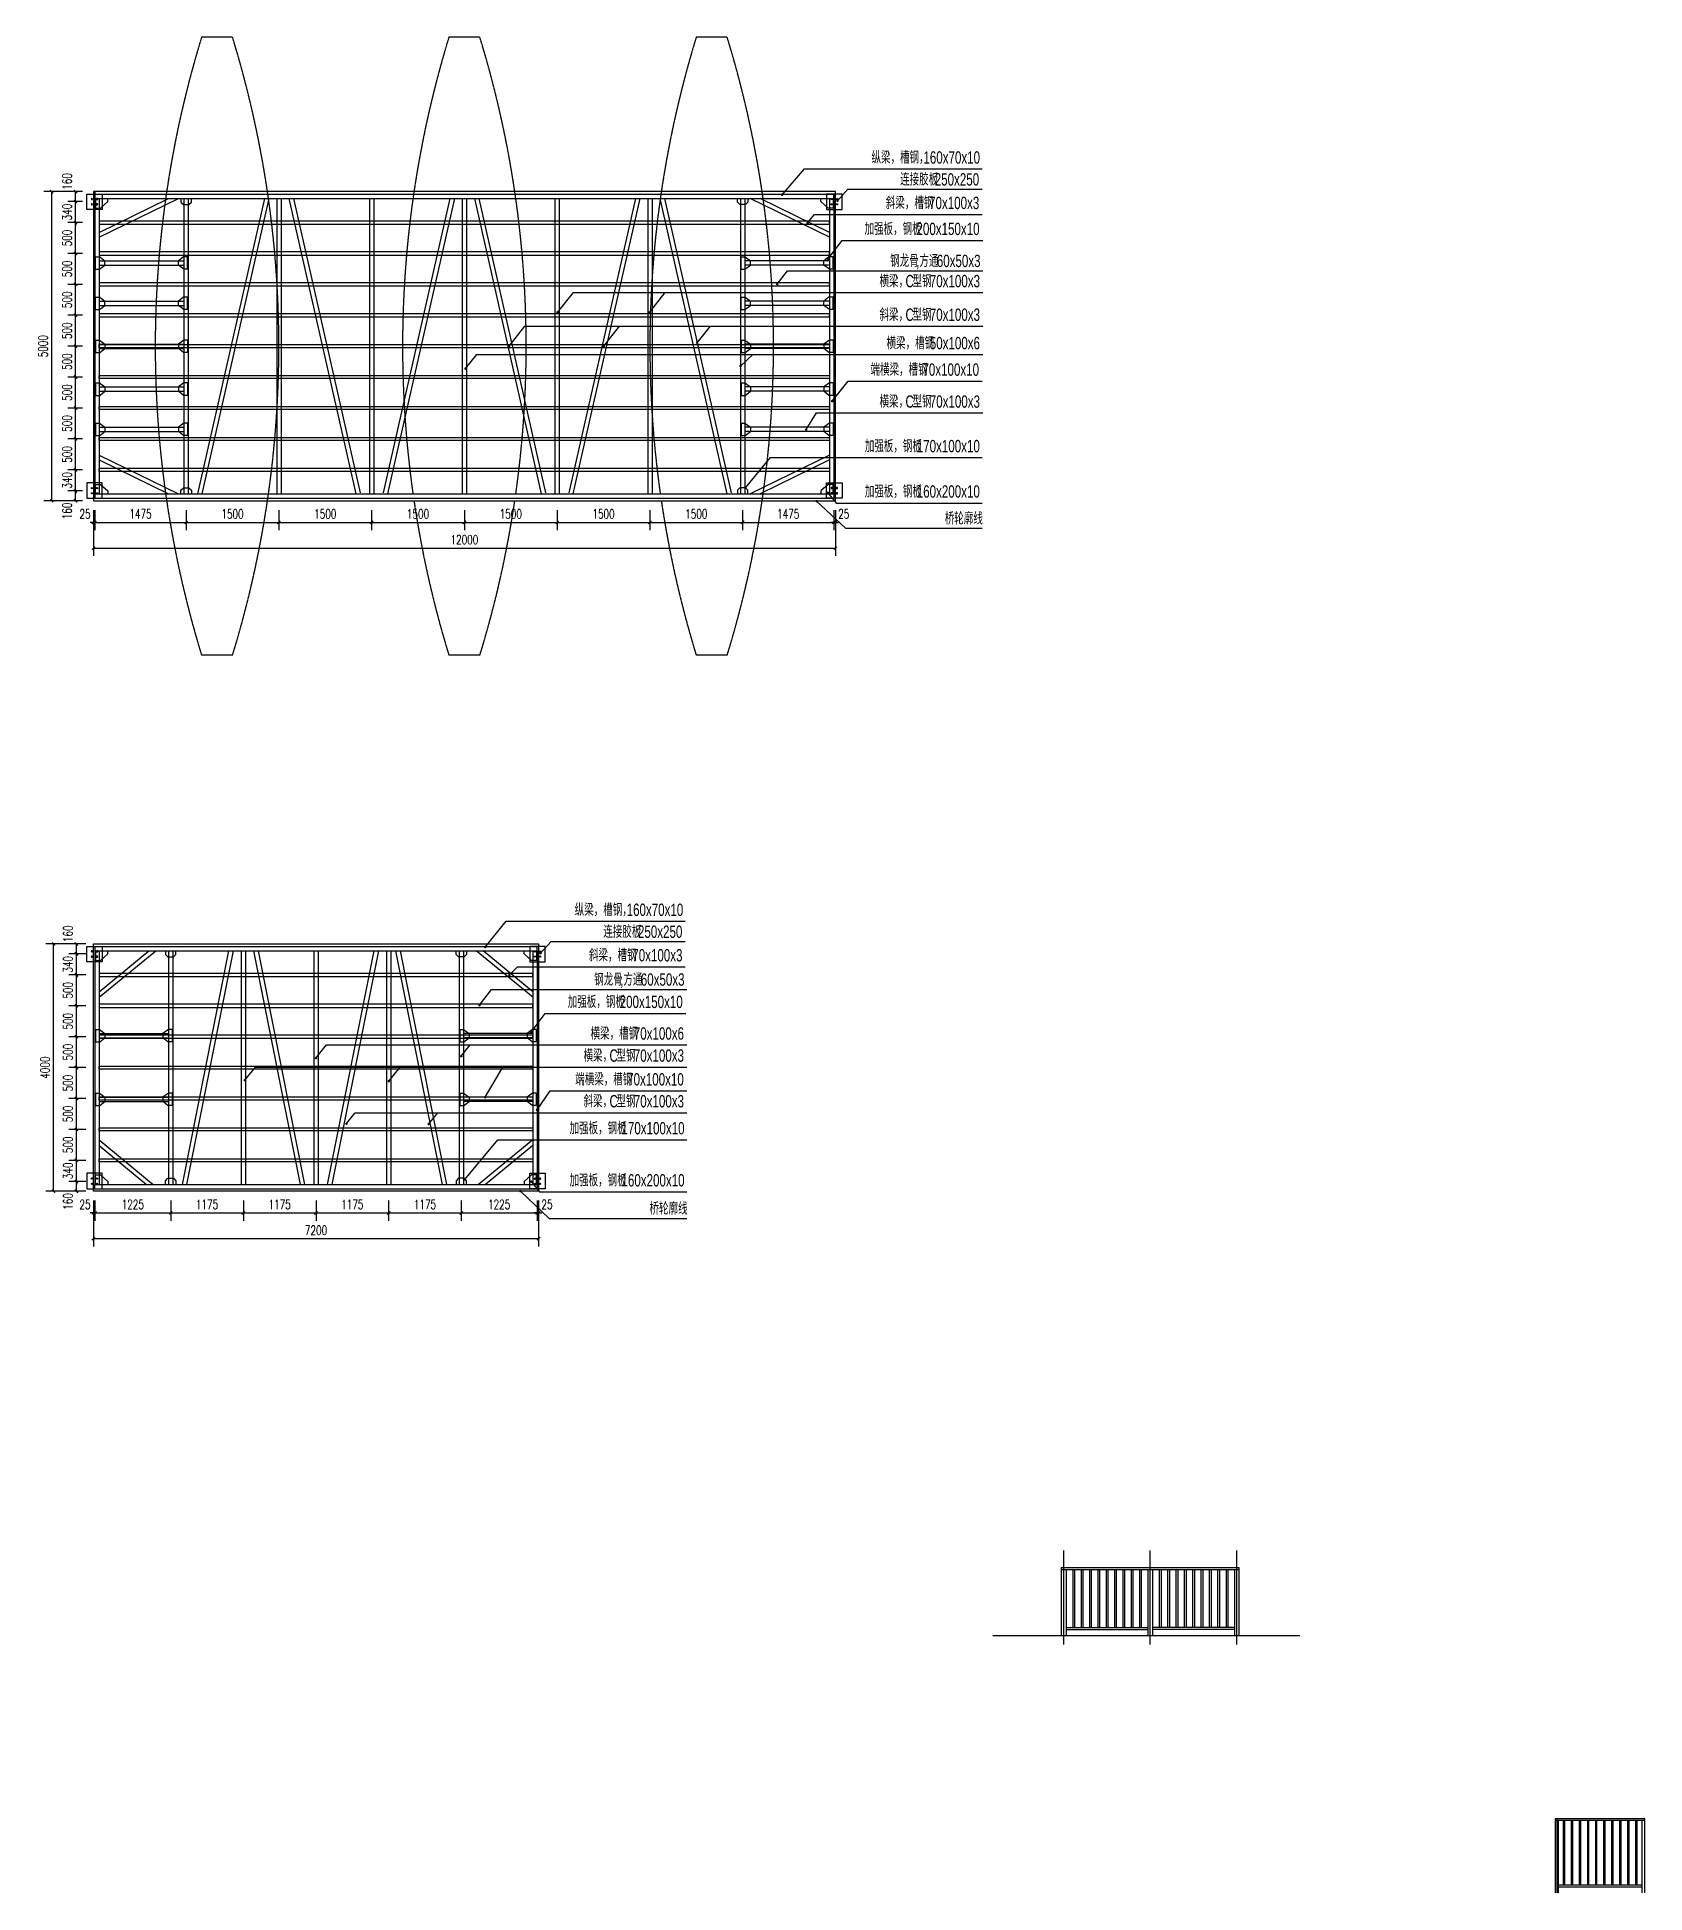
# Model space of a CAD drawing. Extents: x 1332 to 175445, y 256143 to 386027.
# Drawn here: x 42564 to 68565, y 270911 to 300931 of the extents above; entities that cross this region are included whole.
import ezdxf

# ---------------------------------------------------------------- set-up
doc = ezdxf.new("R2010")
doc.units = 0
doc.header["$LTSCALE"] = 10
doc.header["$MEASUREMENT"] = 0
doc.linetypes.add('DASH', pattern=[0.35, 0.25, -0.1])
doc.linetypes.add('DOTE', pattern=[2.42, 2, -0.2, 0.02, -0.2])
for name, color, linetype in [('0-HATCH', 11, 'Continuous'), ('0-立面细', 2, 'Continuous'), ('00-Palm-波打线', 11, 'Continuous'), ('00-Palm-结构边线', 5, 'Continuous'), ('00-Palm-道路中线', 1, 'DOTE'), ('00-园建', 4, 'Continuous'), ('00-填充', 8, 'Continuous'), ('DIM_LEAD', 3, 'Continuous'), ('PUB_DIM', 3, 'Continuous'), ('PUB_TEXT', 7, 'Continuous'), ('TC', 3, 'Continuous'), ('标注2', 7, 'Continuous')]:
    doc.layers.add(name, color=color, linetype=linetype)
doc.styles.add('_TCH_DIM_T3', font='SIMPLEX', dxfattribs={"width": 0.705882, "bigfont": 'GBCBIG'})
doc.styles.add('PALMstyle', font='HAIWENRS', dxfattribs={"width": 0.7, "bigfont": 'HZTXT'})
doc.dimstyles.new('_TCH_ARCH&&50', dxfattribs={"dimtxt": 148.75, "dimasz": 50, "dimexe": 125, "dimexo": 150, "dimgap": 63.125, "dimtad": 1, "dimdec": 0, "dimrnd": 5, "dimzin": 0, "dimdsep": 46, "dimtxsty": '_TCH_DIM_T3', "dimblk": 'ARCHTICK', "dimcen": 0.09, "dimclrt": 7, "dimazin": 2, "dimtfac": 1, "dimtdec": 0, "dimtix": 1, "dimtmove": 2, "dimatfit": 3, "dimfxl": 0, "dimtolj": 1, "dimtzin": 0, "dimarcsym": 0})

msp = doc.modelspace()

# ---------------------------------------------------------------- texts
at = {"layer": 'PUB_TEXT', "style": 'PALMstyle', "width": 0.7}
for s, p in [('纵梁，槽钢，', (56057.4, 298884.3)), ('160x70x10', (56897.4, 298884.3)), ('连接胶板', (56520.5, 298529.6)), ('250x250', (57080.5, 298529.6)), ('斜梁，槽钢', (56288.9, 298149.2)), ('70x100x3', (56988.9, 298149.2)), ('加强板，钢板', (55945.2, 297729.2)), ('200x150x10', (56785.2, 297729.2)), ('钢龙骨', (56359.8, 297211)), (',', (56779.8, 297211)), ('方通', (56833.7, 297211)), ('60x50x3', (57113.7, 297211)), ('横梁，', (56187.5, 296884.2)), ('C', (56607.5, 296884.2)), ('型钢', (56720.6, 296884.2)), ('70x100x3', (57000.6, 296884.2)), ('斜梁，', (56187.5, 296340.8)), ('C', (56607.5, 296340.8)), ('型钢', (56720.6, 296340.8)), ('70x100x3', (57000.6, 296340.8)), ('横梁，槽钢', (56300.6, 295881.5)), ('50x100x6', (57000.6, 295881.5)), ('端横梁，槽钢', (56041.2, 295452.4)), ('70x100x10', (56881.2, 295452.4)), ('横梁，', (56187.5, 294935.9)), ('C', (56607.5, 294935.9)), ('型钢', (56720.6, 294935.9)), ('70x100x3', (57000.6, 294935.9)), ('加强板，钢板', (55949.7, 294215)), ('170x100x10', (56789.7, 294215)), ('加强板，钢板', (55949.7, 293481)), ('160x200x10', (56789.7, 293481)), ('桥轮廓线', (57242.4, 293045.5)), ('纵梁，槽钢，', (51257.4, 286714.1)), ('160x70x10', (52097.4, 286714.1)), ('连接胶板', (51720.5, 286359.3)), ('250x250', (52280.5, 286359.3)), ('斜梁，槽钢', (51488.9, 285979)), ('70x100x3', (52188.9, 285979)), ('钢龙骨', (51572.8, 285586)), ('方通', (52046.6, 285586)), (',', (51992.8, 285586)), ('60x50x3', (52326.6, 285586)), ('加强板，钢板', (51145.2, 285224.7)), ('200x150x10', (51985.2, 285224.7)), ('横梁，槽钢', (51513.6, 284712.8)), ('70x100x6', (52213.6, 284712.8)), ('横梁，', (51400.5, 284356)), ('C', (51820.5, 284356)), ('型钢', (51933.6, 284356)), ('70x100x3', (52213.6, 284356)), ('端横梁，槽钢', (51265.9, 283971.4)), ('70x100x10', (52105.9, 283971.4)), ('斜梁，', (51400.5, 283617)), ('C', (51820.5, 283617)), ('型钢', (51933.6, 283617)), ('70x100x3', (52213.6, 283617)), ('加强板，钢板', (51174.3, 283181)), ('170x100x10', (52014.3, 283181)), ('加强板，钢板', (51174.3, 282338)), ('160x200x10', (52014.3, 282338)), ('桥轮廓线', (52467, 281881))]:
    msp.add_text(s, height=200, dxfattribs=at).set_placement(p)

# ---------------------------------------------------------------- blocks, each defined once
blk = doc.blocks.new('A$C0BAC5725')
at = {"color": 8}
blk.add_lwpolyline([(-48, -70), (202, -70), (202, 180), (-48, 180)], close=True, dxfattribs=at)
at = {"color": 3}
for centre in [(35, 95), (35, 10), (120, 95), (120, 10)]:
    blk.add_circle(centre, 10, dxfattribs=at)
blk = doc.blocks.new('_ArchTick')
at = {"color": 0, "linetype": 'ByBlock', "const_width": 0.4}
blk.add_lwpolyline([(-0.5, -0.5), (0.5, 0.5)], dxfattribs=at)
blk = doc.blocks.new('*D152')
at = {"layer": 'Defpoints', "color": 0, "transparency": 16777216}
for p in [(43474, 293431), (43499, 293431), (43499, 293081)]:
    blk.add_point(p, dxfattribs=at)
at = {"layer": 'PUB_DIM', "color": 0, "lineweight": -2, "transparency": 16777216}
for p, q in [((43474, 293081), (43424, 293081)), ((43474, 293281), (43474, 292956)), ((43474, 293081), (43499, 293081)), ((43499, 293281), (43499, 292956)), ((43499, 293081), (43549, 293081))]:
    blk.add_line(p, q, dxfattribs=at)
at = {"layer": 'PUB_DIM', "color": 0, "lineweight": -2, "transparency": 16777216, "xscale": 50, "yscale": 50, "zscale": 50}
blk.add_blockref('_ArchTick', (43474, 293081), dxfattribs=at)
at = {"layer": 'PUB_DIM', "color": 0, "lineweight": -2, "transparency": 16777216, "xscale": 50, "yscale": 50, "zscale": 50, "rotation": 180}
blk.add_blockref('_ArchTick', (43499, 293081), dxfattribs=at)
at = {"layer": 'PUB_DIM', "color": 7, "transparency": 16777216, "insert": (43339, 293218), "char_height": 148.8, "attachment_point": 5, "style": '_TCH_DIM_T3'}
blk.add_mtext('\\A1;25', dxfattribs=at)
blk = doc.blocks.new('*D153')
at = {"layer": 'Defpoints', "color": 0, "transparency": 16777216}
for p in [(43499, 293431), (44974, 293431), (44974, 293081)]:
    blk.add_point(p, dxfattribs=at)
at = {"layer": 'PUB_DIM', "color": 0, "lineweight": -2, "transparency": 16777216}
for p, q in [((43499, 293281), (43499, 292956)), ((43499, 293081), (44974, 293081)), ((44974, 293281), (44974, 292956))]:
    blk.add_line(p, q, dxfattribs=at)
at = {"layer": 'PUB_DIM', "color": 0, "lineweight": -2, "transparency": 16777216, "xscale": 50, "yscale": 50, "zscale": 50, "rotation": 180}
blk.add_blockref('_ArchTick', (43499, 293081), dxfattribs=at)
at = {"layer": 'PUB_DIM', "color": 0, "lineweight": -2, "transparency": 16777216, "xscale": 50, "yscale": 50, "zscale": 50}
blk.add_blockref('_ArchTick', (44974, 293081), dxfattribs=at)
at = {"layer": 'PUB_DIM', "color": 7, "transparency": 16777216, "insert": (44236, 293218), "char_height": 148.8, "attachment_point": 5, "style": '_TCH_DIM_T3'}
blk.add_mtext('\\A1;1475', dxfattribs=at)
blk = doc.blocks.new('*D154')
at = {"layer": 'Defpoints', "color": 0, "transparency": 16777216}
for p in [(44974, 293431), (46474, 293431), (46474, 293081)]:
    blk.add_point(p, dxfattribs=at)
at = {"layer": 'PUB_DIM', "color": 0, "lineweight": -2, "transparency": 16777216}
for p, q in [((44974, 293281), (44974, 292956)), ((44974, 293081), (46474, 293081)), ((46474, 293281), (46474, 292956))]:
    blk.add_line(p, q, dxfattribs=at)
at = {"layer": 'PUB_DIM', "color": 0, "lineweight": -2, "transparency": 16777216, "xscale": 50, "yscale": 50, "zscale": 50, "rotation": 180}
blk.add_blockref('_ArchTick', (44974, 293081), dxfattribs=at)
at = {"layer": 'PUB_DIM', "color": 0, "lineweight": -2, "transparency": 16777216, "xscale": 50, "yscale": 50, "zscale": 50}
blk.add_blockref('_ArchTick', (46474, 293081), dxfattribs=at)
at = {"layer": 'PUB_DIM', "color": 7, "transparency": 16777216, "insert": (45724, 293218), "char_height": 148.8, "attachment_point": 5, "style": '_TCH_DIM_T3'}
blk.add_mtext('\\A1;1500', dxfattribs=at)
blk = doc.blocks.new('*D155')
at = {"layer": 'Defpoints', "color": 0, "transparency": 16777216}
for p in [(46474, 293431), (47974, 293431), (47974, 293081)]:
    blk.add_point(p, dxfattribs=at)
at = {"layer": 'PUB_DIM', "color": 0, "lineweight": -2, "transparency": 16777216}
for p, q in [((46474, 293281), (46474, 292956)), ((46474, 293081), (47974, 293081)), ((47974, 293281), (47974, 292956))]:
    blk.add_line(p, q, dxfattribs=at)
at = {"layer": 'PUB_DIM', "color": 0, "lineweight": -2, "transparency": 16777216, "xscale": 50, "yscale": 50, "zscale": 50, "rotation": 180}
blk.add_blockref('_ArchTick', (46474, 293081), dxfattribs=at)
at = {"layer": 'PUB_DIM', "color": 0, "lineweight": -2, "transparency": 16777216, "xscale": 50, "yscale": 50, "zscale": 50}
blk.add_blockref('_ArchTick', (47974, 293081), dxfattribs=at)
at = {"layer": 'PUB_DIM', "color": 7, "transparency": 16777216, "insert": (47224, 293218), "char_height": 148.8, "attachment_point": 5, "style": '_TCH_DIM_T3'}
blk.add_mtext('\\A1;1500', dxfattribs=at)
blk = doc.blocks.new('*D156')
at = {"layer": 'Defpoints', "color": 0, "transparency": 16777216}
for p in [(47974, 293431), (49474, 293431), (49474, 293081)]:
    blk.add_point(p, dxfattribs=at)
at = {"layer": 'PUB_DIM', "color": 0, "lineweight": -2, "transparency": 16777216}
for p, q in [((47974, 293281), (47974, 292956)), ((47974, 293081), (49474, 293081)), ((49474, 293281), (49474, 292956))]:
    blk.add_line(p, q, dxfattribs=at)
at = {"layer": 'PUB_DIM', "color": 0, "lineweight": -2, "transparency": 16777216, "xscale": 50, "yscale": 50, "zscale": 50, "rotation": 180}
blk.add_blockref('_ArchTick', (47974, 293081), dxfattribs=at)
at = {"layer": 'PUB_DIM', "color": 0, "lineweight": -2, "transparency": 16777216, "xscale": 50, "yscale": 50, "zscale": 50}
blk.add_blockref('_ArchTick', (49474, 293081), dxfattribs=at)
at = {"layer": 'PUB_DIM', "color": 7, "transparency": 16777216, "insert": (48724, 293218), "char_height": 148.8, "attachment_point": 5, "style": '_TCH_DIM_T3'}
blk.add_mtext('\\A1;1500', dxfattribs=at)
blk = doc.blocks.new('*D157')
at = {"layer": 'Defpoints', "color": 0, "transparency": 16777216}
for p in [(49474, 293431), (50974, 293431), (50974, 293081)]:
    blk.add_point(p, dxfattribs=at)
at = {"layer": 'PUB_DIM', "color": 0, "lineweight": -2, "transparency": 16777216}
for p, q in [((49474, 293281), (49474, 292956)), ((49474, 293081), (50974, 293081)), ((50974, 293281), (50974, 292956))]:
    blk.add_line(p, q, dxfattribs=at)
at = {"layer": 'PUB_DIM', "color": 0, "lineweight": -2, "transparency": 16777216, "xscale": 50, "yscale": 50, "zscale": 50, "rotation": 180}
blk.add_blockref('_ArchTick', (49474, 293081), dxfattribs=at)
at = {"layer": 'PUB_DIM', "color": 0, "lineweight": -2, "transparency": 16777216, "xscale": 50, "yscale": 50, "zscale": 50}
blk.add_blockref('_ArchTick', (50974, 293081), dxfattribs=at)
at = {"layer": 'PUB_DIM', "color": 7, "transparency": 16777216, "insert": (50224, 293218), "char_height": 148.8, "attachment_point": 5, "style": '_TCH_DIM_T3'}
blk.add_mtext('\\A1;1500', dxfattribs=at)
blk = doc.blocks.new('*D158')
at = {"layer": 'Defpoints', "color": 0, "transparency": 16777216}
for p in [(50974, 293431), (52474, 293431), (52474, 293081)]:
    blk.add_point(p, dxfattribs=at)
at = {"layer": 'PUB_DIM', "color": 0, "lineweight": -2, "transparency": 16777216}
for p, q in [((50974, 293281), (50974, 292956)), ((50974, 293081), (52474, 293081)), ((52474, 293281), (52474, 292956))]:
    blk.add_line(p, q, dxfattribs=at)
at = {"layer": 'PUB_DIM', "color": 0, "lineweight": -2, "transparency": 16777216, "xscale": 50, "yscale": 50, "zscale": 50, "rotation": 180}
blk.add_blockref('_ArchTick', (50974, 293081), dxfattribs=at)
at = {"layer": 'PUB_DIM', "color": 0, "lineweight": -2, "transparency": 16777216, "xscale": 50, "yscale": 50, "zscale": 50}
blk.add_blockref('_ArchTick', (52474, 293081), dxfattribs=at)
at = {"layer": 'PUB_DIM', "color": 7, "transparency": 16777216, "insert": (51724, 293218), "char_height": 148.8, "attachment_point": 5, "style": '_TCH_DIM_T3'}
blk.add_mtext('\\A1;1500', dxfattribs=at)
blk = doc.blocks.new('*D159')
at = {"layer": 'Defpoints', "color": 0, "transparency": 16777216}
for p in [(52474, 293431), (53974, 293431), (53974, 293081)]:
    blk.add_point(p, dxfattribs=at)
at = {"layer": 'PUB_DIM', "color": 0, "lineweight": -2, "transparency": 16777216}
for p, q in [((52474, 293281), (52474, 292956)), ((52474, 293081), (53974, 293081)), ((53974, 293281), (53974, 292956))]:
    blk.add_line(p, q, dxfattribs=at)
at = {"layer": 'PUB_DIM', "color": 0, "lineweight": -2, "transparency": 16777216, "xscale": 50, "yscale": 50, "zscale": 50, "rotation": 180}
blk.add_blockref('_ArchTick', (52474, 293081), dxfattribs=at)
at = {"layer": 'PUB_DIM', "color": 0, "lineweight": -2, "transparency": 16777216, "xscale": 50, "yscale": 50, "zscale": 50}
blk.add_blockref('_ArchTick', (53974, 293081), dxfattribs=at)
at = {"layer": 'PUB_DIM', "color": 7, "transparency": 16777216, "insert": (53224, 293218), "char_height": 148.8, "attachment_point": 5, "style": '_TCH_DIM_T3'}
blk.add_mtext('\\A1;1500', dxfattribs=at)
blk = doc.blocks.new('*D160')
at = {"layer": 'Defpoints', "color": 0, "transparency": 16777216}
for p in [(53974, 293431), (55449, 293431), (55449, 293081)]:
    blk.add_point(p, dxfattribs=at)
at = {"layer": 'PUB_DIM', "color": 0, "lineweight": -2, "transparency": 16777216}
for p, q in [((53974, 293281), (53974, 292956)), ((53974, 293081), (55449, 293081)), ((55449, 293281), (55449, 292956))]:
    blk.add_line(p, q, dxfattribs=at)
at = {"layer": 'PUB_DIM', "color": 0, "lineweight": -2, "transparency": 16777216, "xscale": 50, "yscale": 50, "zscale": 50, "rotation": 180}
blk.add_blockref('_ArchTick', (53974, 293081), dxfattribs=at)
at = {"layer": 'PUB_DIM', "color": 0, "lineweight": -2, "transparency": 16777216, "xscale": 50, "yscale": 50, "zscale": 50}
blk.add_blockref('_ArchTick', (55449, 293081), dxfattribs=at)
at = {"layer": 'PUB_DIM', "color": 7, "transparency": 16777216, "insert": (54711, 293218), "char_height": 148.8, "attachment_point": 5, "style": '_TCH_DIM_T3'}
blk.add_mtext('\\A1;1475', dxfattribs=at)
blk = doc.blocks.new('*D161')
at = {"layer": 'Defpoints', "color": 0, "transparency": 16777216}
for p in [(55449, 293431), (55474, 293431), (55474, 293081)]:
    blk.add_point(p, dxfattribs=at)
at = {"layer": 'PUB_DIM', "color": 0, "lineweight": -2, "transparency": 16777216}
for p, q in [((55449, 293081), (55399, 293081)), ((55449, 293281), (55449, 292956)), ((55449, 293081), (55474, 293081)), ((55474, 293281), (55474, 292956)), ((55474, 293081), (55524, 293081))]:
    blk.add_line(p, q, dxfattribs=at)
at = {"layer": 'PUB_DIM', "color": 0, "lineweight": -2, "transparency": 16777216, "xscale": 50, "yscale": 50, "zscale": 50}
blk.add_blockref('_ArchTick', (55449, 293081), dxfattribs=at)
at = {"layer": 'PUB_DIM', "color": 0, "lineweight": -2, "transparency": 16777216, "xscale": 50, "yscale": 50, "zscale": 50, "rotation": 180}
blk.add_blockref('_ArchTick', (55474, 293081), dxfattribs=at)
at = {"layer": 'PUB_DIM', "color": 7, "transparency": 16777216, "insert": (55609, 293218), "char_height": 148.8, "attachment_point": 5, "style": '_TCH_DIM_T3'}
blk.add_mtext('\\A1;25', dxfattribs=at)
blk = doc.blocks.new('*D162')
at = {"layer": 'Defpoints', "color": 0, "transparency": 16777216}
for p in [(43474, 293281), (55474, 293281), (55474, 292664)]:
    blk.add_point(p, dxfattribs=at)
at = {"layer": 'PUB_DIM', "color": 0, "lineweight": -2, "transparency": 16777216}
for p, q in [((43474, 293131), (43474, 292539)), ((55474, 293131), (55474, 292539)), ((43474, 292664), (55474, 292664))]:
    blk.add_line(p, q, dxfattribs=at)
at = {"layer": 'PUB_DIM', "color": 0, "lineweight": -2, "transparency": 16777216, "xscale": 50, "yscale": 50, "zscale": 50, "rotation": 180}
blk.add_blockref('_ArchTick', (43474, 292664), dxfattribs=at)
at = {"layer": 'PUB_DIM', "color": 0, "lineweight": -2, "transparency": 16777216, "xscale": 50, "yscale": 50, "zscale": 50}
blk.add_blockref('_ArchTick', (55474, 292664), dxfattribs=at)
at = {"layer": 'PUB_DIM', "color": 7, "transparency": 16777216, "insert": (49474, 292801), "char_height": 148.8, "attachment_point": 5, "style": '_TCH_DIM_T3'}
blk.add_mtext('\\A1;12000', dxfattribs=at)
blk = doc.blocks.new('*D163')
at = {"layer": 'Defpoints', "color": 0, "transparency": 16777216}
for p in [(43186, 293591), (43449, 293591), (43449, 293431)]:
    blk.add_point(p, dxfattribs=at)
at = {"layer": 'PUB_DIM', "color": 0, "lineweight": -2, "transparency": 16777216}
for p, q in [((43299, 293591), (43061, 293591)), ((43299, 293431), (43061, 293431)), ((43186, 293431), (43186, 293591))]:
    blk.add_line(p, q, dxfattribs=at)
at = {"layer": 'PUB_DIM', "color": 0, "lineweight": -2, "transparency": 16777216, "xscale": 50, "yscale": 50, "zscale": 50}
for p, rotation in [((43186, 293591), 90), ((43186, 293431), 270)]:
    blk.add_blockref('_ArchTick', p, dxfattribs=dict(at, rotation=rotation))
at = {"layer": 'PUB_DIM', "color": 7, "transparency": 16777216, "insert": (43048, 293266), "char_height": 148.8, "attachment_point": 5, "rotation": 90, "style": '_TCH_DIM_T3'}
blk.add_mtext('\\A1;160', dxfattribs=at)
blk = doc.blocks.new('*D164')
at = {"layer": 'Defpoints', "color": 0, "transparency": 16777216}
for p in [(43186, 293931), (43449, 293931), (43449, 293591)]:
    blk.add_point(p, dxfattribs=at)
at = {"layer": 'PUB_DIM', "color": 0, "lineweight": -2, "transparency": 16777216}
for p, q in [((43299, 293931), (43061, 293931)), ((43186, 293931), (43186, 293981)), ((43186, 293591), (43186, 293931)), ((43299, 293591), (43061, 293591)), ((43186, 293591), (43186, 293541))]:
    blk.add_line(p, q, dxfattribs=at)
at = {"layer": 'PUB_DIM', "color": 0, "lineweight": -2, "transparency": 16777216, "xscale": 50, "yscale": 50, "zscale": 50}
for p, rotation in [((43186, 293931), 270), ((43186, 293591), 90)]:
    blk.add_blockref('_ArchTick', p, dxfattribs=dict(at, rotation=rotation))
at = {"layer": 'PUB_DIM', "color": 7, "transparency": 16777216, "insert": (43048, 293761), "char_height": 148.8, "attachment_point": 5, "rotation": 90, "style": '_TCH_DIM_T3'}
blk.add_mtext('\\A1;340', dxfattribs=at)
blk = doc.blocks.new('*D165')
at = {"layer": 'Defpoints', "color": 0, "transparency": 16777216}
for p in [(43186, 294431), (43449, 294431), (43449, 293931)]:
    blk.add_point(p, dxfattribs=at)
at = {"layer": 'PUB_DIM', "color": 0, "lineweight": -2, "transparency": 16777216}
for p, q in [((43299, 294431), (43061, 294431)), ((43186, 293931), (43186, 294431)), ((43299, 293931), (43061, 293931))]:
    blk.add_line(p, q, dxfattribs=at)
at = {"layer": 'PUB_DIM', "color": 0, "lineweight": -2, "transparency": 16777216, "xscale": 50, "yscale": 50, "zscale": 50}
for p, rotation in [((43186, 294431), 90), ((43186, 293931), 270)]:
    blk.add_blockref('_ArchTick', p, dxfattribs=dict(at, rotation=rotation))
at = {"layer": 'PUB_DIM', "color": 7, "transparency": 16777216, "insert": (43048, 294181), "char_height": 148.8, "attachment_point": 5, "rotation": 90, "style": '_TCH_DIM_T3'}
blk.add_mtext('\\A1;500', dxfattribs=at)
blk = doc.blocks.new('*D166')
at = {"layer": 'Defpoints', "color": 0, "transparency": 16777216}
for p in [(43186, 294931), (43449, 294931), (43449, 294431)]:
    blk.add_point(p, dxfattribs=at)
at = {"layer": 'PUB_DIM', "color": 0, "lineweight": -2, "transparency": 16777216}
for p, q in [((43299, 294931), (43061, 294931)), ((43186, 294431), (43186, 294931)), ((43299, 294431), (43061, 294431))]:
    blk.add_line(p, q, dxfattribs=at)
at = {"layer": 'PUB_DIM', "color": 0, "lineweight": -2, "transparency": 16777216, "xscale": 50, "yscale": 50, "zscale": 50}
for p, rotation in [((43186, 294931), 90), ((43186, 294431), 270)]:
    blk.add_blockref('_ArchTick', p, dxfattribs=dict(at, rotation=rotation))
at = {"layer": 'PUB_DIM', "color": 7, "transparency": 16777216, "insert": (43048, 294681), "char_height": 148.8, "attachment_point": 5, "rotation": 90, "style": '_TCH_DIM_T3'}
blk.add_mtext('\\A1;500', dxfattribs=at)
blk = doc.blocks.new('*D167')
at = {"layer": 'Defpoints', "color": 0, "transparency": 16777216}
for p in [(43186, 295431), (43449, 295431), (43449, 294931)]:
    blk.add_point(p, dxfattribs=at)
at = {"layer": 'PUB_DIM', "color": 0, "lineweight": -2, "transparency": 16777216}
for p, q in [((43299, 295431), (43061, 295431)), ((43186, 294931), (43186, 295431)), ((43299, 294931), (43061, 294931))]:
    blk.add_line(p, q, dxfattribs=at)
at = {"layer": 'PUB_DIM', "color": 0, "lineweight": -2, "transparency": 16777216, "xscale": 50, "yscale": 50, "zscale": 50}
for p, rotation in [((43186, 295431), 90), ((43186, 294931), 270)]:
    blk.add_blockref('_ArchTick', p, dxfattribs=dict(at, rotation=rotation))
at = {"layer": 'PUB_DIM', "color": 7, "transparency": 16777216, "insert": (43048, 295181), "char_height": 148.8, "attachment_point": 5, "rotation": 90, "style": '_TCH_DIM_T3'}
blk.add_mtext('\\A1;500', dxfattribs=at)
blk = doc.blocks.new('*D168')
at = {"layer": 'Defpoints', "color": 0, "transparency": 16777216}
for p in [(43186, 295931), (43449, 295931), (43449, 295431)]:
    blk.add_point(p, dxfattribs=at)
at = {"layer": 'PUB_DIM', "color": 0, "lineweight": -2, "transparency": 16777216}
for p, q in [((43299, 295931), (43061, 295931)), ((43186, 295431), (43186, 295931)), ((43299, 295431), (43061, 295431))]:
    blk.add_line(p, q, dxfattribs=at)
at = {"layer": 'PUB_DIM', "color": 0, "lineweight": -2, "transparency": 16777216, "xscale": 50, "yscale": 50, "zscale": 50}
for p, rotation in [((43186, 295931), 90), ((43186, 295431), 270)]:
    blk.add_blockref('_ArchTick', p, dxfattribs=dict(at, rotation=rotation))
at = {"layer": 'PUB_DIM', "color": 7, "transparency": 16777216, "insert": (43048, 295681), "char_height": 148.8, "attachment_point": 5, "rotation": 90, "style": '_TCH_DIM_T3'}
blk.add_mtext('\\A1;500', dxfattribs=at)
blk = doc.blocks.new('*D169')
at = {"layer": 'Defpoints', "color": 0, "transparency": 16777216}
for p in [(43186, 296431), (43449, 296431), (43449, 295931)]:
    blk.add_point(p, dxfattribs=at)
at = {"layer": 'PUB_DIM', "color": 0, "lineweight": -2, "transparency": 16777216}
for p, q in [((43299, 296431), (43061, 296431)), ((43186, 295931), (43186, 296431)), ((43299, 295931), (43061, 295931))]:
    blk.add_line(p, q, dxfattribs=at)
at = {"layer": 'PUB_DIM', "color": 0, "lineweight": -2, "transparency": 16777216, "xscale": 50, "yscale": 50, "zscale": 50}
for p, rotation in [((43186, 296431), 90), ((43186, 295931), 270)]:
    blk.add_blockref('_ArchTick', p, dxfattribs=dict(at, rotation=rotation))
at = {"layer": 'PUB_DIM', "color": 7, "transparency": 16777216, "insert": (43048, 296181), "char_height": 148.8, "attachment_point": 5, "rotation": 90, "style": '_TCH_DIM_T3'}
blk.add_mtext('\\A1;500', dxfattribs=at)
blk = doc.blocks.new('*D170')
at = {"layer": 'Defpoints', "color": 0, "transparency": 16777216}
for p in [(43186, 296931), (43449, 296931), (43449, 296431)]:
    blk.add_point(p, dxfattribs=at)
at = {"layer": 'PUB_DIM', "color": 0, "lineweight": -2, "transparency": 16777216}
for p, q in [((43299, 296931), (43061, 296931)), ((43186, 296431), (43186, 296931)), ((43299, 296431), (43061, 296431))]:
    blk.add_line(p, q, dxfattribs=at)
at = {"layer": 'PUB_DIM', "color": 0, "lineweight": -2, "transparency": 16777216, "xscale": 50, "yscale": 50, "zscale": 50}
for p, rotation in [((43186, 296931), 90), ((43186, 296431), 270)]:
    blk.add_blockref('_ArchTick', p, dxfattribs=dict(at, rotation=rotation))
at = {"layer": 'PUB_DIM', "color": 7, "transparency": 16777216, "insert": (43048, 296681), "char_height": 148.8, "attachment_point": 5, "rotation": 90, "style": '_TCH_DIM_T3'}
blk.add_mtext('\\A1;500', dxfattribs=at)
blk = doc.blocks.new('*D171')
at = {"layer": 'Defpoints', "color": 0, "transparency": 16777216}
for p in [(43186, 297431), (43449, 297431), (43449, 296931)]:
    blk.add_point(p, dxfattribs=at)
at = {"layer": 'PUB_DIM', "color": 0, "lineweight": -2, "transparency": 16777216}
for p, q in [((43299, 297431), (43061, 297431)), ((43186, 296931), (43186, 297431)), ((43299, 296931), (43061, 296931))]:
    blk.add_line(p, q, dxfattribs=at)
at = {"layer": 'PUB_DIM', "color": 0, "lineweight": -2, "transparency": 16777216, "xscale": 50, "yscale": 50, "zscale": 50}
for p, rotation in [((43186, 297431), 90), ((43186, 296931), 270)]:
    blk.add_blockref('_ArchTick', p, dxfattribs=dict(at, rotation=rotation))
at = {"layer": 'PUB_DIM', "color": 7, "transparency": 16777216, "insert": (43048, 297181), "char_height": 148.8, "attachment_point": 5, "rotation": 90, "style": '_TCH_DIM_T3'}
blk.add_mtext('\\A1;500', dxfattribs=at)
blk = doc.blocks.new('*D172')
at = {"layer": 'Defpoints', "color": 0, "transparency": 16777216}
for p in [(43186, 297931), (43449, 297931), (43449, 297431)]:
    blk.add_point(p, dxfattribs=at)
at = {"layer": 'PUB_DIM', "color": 0, "lineweight": -2, "transparency": 16777216}
for p, q in [((43299, 297931), (43061, 297931)), ((43186, 297431), (43186, 297931)), ((43299, 297431), (43061, 297431))]:
    blk.add_line(p, q, dxfattribs=at)
at = {"layer": 'PUB_DIM', "color": 0, "lineweight": -2, "transparency": 16777216, "xscale": 50, "yscale": 50, "zscale": 50}
for p, rotation in [((43186, 297931), 90), ((43186, 297431), 270)]:
    blk.add_blockref('_ArchTick', p, dxfattribs=dict(at, rotation=rotation))
at = {"layer": 'PUB_DIM', "color": 7, "transparency": 16777216, "insert": (43048, 297681), "char_height": 148.8, "attachment_point": 5, "rotation": 90, "style": '_TCH_DIM_T3'}
blk.add_mtext('\\A1;500', dxfattribs=at)
blk = doc.blocks.new('*D173')
at = {"layer": 'Defpoints', "color": 0, "transparency": 16777216}
for p in [(43186, 298271), (43449, 298271), (43449, 297931)]:
    blk.add_point(p, dxfattribs=at)
at = {"layer": 'PUB_DIM', "color": 0, "lineweight": -2, "transparency": 16777216}
for p, q in [((43299, 298271), (43061, 298271)), ((43186, 298271), (43186, 298321)), ((43186, 297931), (43186, 298271)), ((43299, 297931), (43061, 297931)), ((43186, 297931), (43186, 297881))]:
    blk.add_line(p, q, dxfattribs=at)
at = {"layer": 'PUB_DIM', "color": 0, "lineweight": -2, "transparency": 16777216, "xscale": 50, "yscale": 50, "zscale": 50}
for p, rotation in [((43186, 298271), 270), ((43186, 297931), 90)]:
    blk.add_blockref('_ArchTick', p, dxfattribs=dict(at, rotation=rotation))
at = {"layer": 'PUB_DIM', "color": 7, "transparency": 16777216, "insert": (43048, 298101), "char_height": 148.8, "attachment_point": 5, "rotation": 90, "style": '_TCH_DIM_T3'}
blk.add_mtext('\\A1;340', dxfattribs=at)
blk = doc.blocks.new('*D174')
at = {"layer": 'Defpoints', "color": 0, "transparency": 16777216}
for p in [(43186, 298431), (43449, 298431), (43449, 298271)]:
    blk.add_point(p, dxfattribs=at)
at = {"layer": 'PUB_DIM', "color": 0, "lineweight": -2, "transparency": 16777216}
for p, q in [((43299, 298431), (43061, 298431)), ((43186, 298271), (43186, 298431)), ((43299, 298271), (43061, 298271))]:
    blk.add_line(p, q, dxfattribs=at)
at = {"layer": 'PUB_DIM', "color": 0, "lineweight": -2, "transparency": 16777216, "xscale": 50, "yscale": 50, "zscale": 50}
for p, rotation in [((43186, 298431), 90), ((43186, 298271), 270)]:
    blk.add_blockref('_ArchTick', p, dxfattribs=dict(at, rotation=rotation))
at = {"layer": 'PUB_DIM', "color": 7, "transparency": 16777216, "insert": (43048, 298596), "char_height": 148.8, "attachment_point": 5, "rotation": 90, "style": '_TCH_DIM_T3'}
blk.add_mtext('\\A1;160', dxfattribs=at)
blk = doc.blocks.new('*D175')
at = {"layer": 'Defpoints', "color": 0, "transparency": 16777216}
for p in [(42799, 298431), (43299, 298431), (43299, 293431)]:
    blk.add_point(p, dxfattribs=at)
at = {"layer": 'PUB_DIM', "color": 0, "lineweight": -2, "transparency": 16777216}
for p, q in [((43149, 298431), (42674, 298431)), ((42799, 293431), (42799, 298431)), ((43149, 293431), (42674, 293431))]:
    blk.add_line(p, q, dxfattribs=at)
at = {"layer": 'PUB_DIM', "color": 0, "lineweight": -2, "transparency": 16777216, "xscale": 50, "yscale": 50, "zscale": 50}
for p, rotation in [((42799, 298431), 90), ((42799, 293431), 270)]:
    blk.add_blockref('_ArchTick', p, dxfattribs=dict(at, rotation=rotation))
at = {"layer": 'PUB_DIM', "color": 7, "transparency": 16777216, "insert": (42661, 295931), "char_height": 148.8, "attachment_point": 5, "rotation": 90, "style": '_TCH_DIM_T3'}
blk.add_mtext('\\A1;5000', dxfattribs=at)
blk = doc.blocks.new('*D198')
at = {"layer": 'Defpoints', "color": 0, "transparency": 16777216}
for p in [(43199, 282421), (43499, 282421), (43499, 282261)]:
    blk.add_point(p, dxfattribs=at)
at = {"layer": 'PUB_DIM', "color": 0, "lineweight": -2, "transparency": 16777216}
for p, q in [((43349, 282421), (43074, 282421)), ((43349, 282261), (43074, 282261)), ((43199, 282261), (43199, 282421))]:
    blk.add_line(p, q, dxfattribs=at)
at = {"layer": 'PUB_DIM', "color": 0, "lineweight": -2, "transparency": 16777216, "xscale": 50, "yscale": 50, "zscale": 50}
for p, rotation in [((43199, 282421), 90), ((43199, 282261), 270)]:
    blk.add_blockref('_ArchTick', p, dxfattribs=dict(at, rotation=rotation))
at = {"layer": 'PUB_DIM', "color": 7, "transparency": 16777216, "insert": (43061, 282096), "char_height": 148.8, "attachment_point": 5, "rotation": 90, "style": '_TCH_DIM_T3'}
blk.add_mtext('\\A1;160', dxfattribs=at)
blk = doc.blocks.new('*D199')
at = {"layer": 'Defpoints', "color": 0, "transparency": 16777216}
for p in [(43199, 282761), (43499, 282761), (43499, 282421)]:
    blk.add_point(p, dxfattribs=at)
at = {"layer": 'PUB_DIM', "color": 0, "lineweight": -2, "transparency": 16777216}
for p, q in [((43199, 282761), (43199, 282811)), ((43349, 282761), (43074, 282761)), ((43199, 282421), (43199, 282761)), ((43349, 282421), (43074, 282421)), ((43199, 282421), (43199, 282371))]:
    blk.add_line(p, q, dxfattribs=at)
at = {"layer": 'PUB_DIM', "color": 0, "lineweight": -2, "transparency": 16777216, "xscale": 50, "yscale": 50, "zscale": 50}
for p, rotation in [((43199, 282761), 270), ((43199, 282421), 90)]:
    blk.add_blockref('_ArchTick', p, dxfattribs=dict(at, rotation=rotation))
at = {"layer": 'PUB_DIM', "color": 7, "transparency": 16777216, "insert": (43061, 282591), "char_height": 148.8, "attachment_point": 5, "rotation": 90, "style": '_TCH_DIM_T3'}
blk.add_mtext('\\A1;340', dxfattribs=at)
blk = doc.blocks.new('*D200')
at = {"layer": 'Defpoints', "color": 0, "transparency": 16777216}
for p in [(43199, 283261), (43499, 283261), (43499, 282761)]:
    blk.add_point(p, dxfattribs=at)
at = {"layer": 'PUB_DIM', "color": 0, "lineweight": -2, "transparency": 16777216}
for p, q in [((43349, 283261), (43074, 283261)), ((43199, 282761), (43199, 283261)), ((43349, 282761), (43074, 282761))]:
    blk.add_line(p, q, dxfattribs=at)
at = {"layer": 'PUB_DIM', "color": 0, "lineweight": -2, "transparency": 16777216, "xscale": 50, "yscale": 50, "zscale": 50}
for p, rotation in [((43199, 283261), 90), ((43199, 282761), 270)]:
    blk.add_blockref('_ArchTick', p, dxfattribs=dict(at, rotation=rotation))
at = {"layer": 'PUB_DIM', "color": 7, "transparency": 16777216, "insert": (43061, 283011), "char_height": 148.8, "attachment_point": 5, "rotation": 90, "style": '_TCH_DIM_T3'}
blk.add_mtext('\\A1;500', dxfattribs=at)
blk = doc.blocks.new('*D201')
at = {"layer": 'Defpoints', "color": 0, "transparency": 16777216}
for p in [(43199, 283761), (43499, 283761), (43499, 283261)]:
    blk.add_point(p, dxfattribs=at)
at = {"layer": 'PUB_DIM', "color": 0, "lineweight": -2, "transparency": 16777216}
for p, q in [((43349, 283761), (43074, 283761)), ((43199, 283261), (43199, 283761)), ((43349, 283261), (43074, 283261))]:
    blk.add_line(p, q, dxfattribs=at)
at = {"layer": 'PUB_DIM', "color": 0, "lineweight": -2, "transparency": 16777216, "xscale": 50, "yscale": 50, "zscale": 50}
for p, rotation in [((43199, 283761), 90), ((43199, 283261), 270)]:
    blk.add_blockref('_ArchTick', p, dxfattribs=dict(at, rotation=rotation))
at = {"layer": 'PUB_DIM', "color": 7, "transparency": 16777216, "insert": (43061, 283511), "char_height": 148.8, "attachment_point": 5, "rotation": 90, "style": '_TCH_DIM_T3'}
blk.add_mtext('\\A1;500', dxfattribs=at)
blk = doc.blocks.new('*D202')
at = {"layer": 'Defpoints', "color": 0, "transparency": 16777216}
for p in [(43199, 284261), (43499, 284261), (43499, 283761)]:
    blk.add_point(p, dxfattribs=at)
at = {"layer": 'PUB_DIM', "color": 0, "lineweight": -2, "transparency": 16777216}
for p, q in [((43349, 284261), (43074, 284261)), ((43199, 283761), (43199, 284261)), ((43349, 283761), (43074, 283761))]:
    blk.add_line(p, q, dxfattribs=at)
at = {"layer": 'PUB_DIM', "color": 0, "lineweight": -2, "transparency": 16777216, "xscale": 50, "yscale": 50, "zscale": 50}
for p, rotation in [((43199, 284261), 90), ((43199, 283761), 270)]:
    blk.add_blockref('_ArchTick', p, dxfattribs=dict(at, rotation=rotation))
at = {"layer": 'PUB_DIM', "color": 7, "transparency": 16777216, "insert": (43061, 284011), "char_height": 148.8, "attachment_point": 5, "rotation": 90, "style": '_TCH_DIM_T3'}
blk.add_mtext('\\A1;500', dxfattribs=at)
blk = doc.blocks.new('*D203')
at = {"layer": 'Defpoints', "color": 0, "transparency": 16777216}
for p in [(43199, 284761), (43499, 284761), (43499, 284261)]:
    blk.add_point(p, dxfattribs=at)
at = {"layer": 'PUB_DIM', "color": 0, "lineweight": -2, "transparency": 16777216}
for p, q in [((43349, 284761), (43074, 284761)), ((43199, 284261), (43199, 284761)), ((43349, 284261), (43074, 284261))]:
    blk.add_line(p, q, dxfattribs=at)
at = {"layer": 'PUB_DIM', "color": 0, "lineweight": -2, "transparency": 16777216, "xscale": 50, "yscale": 50, "zscale": 50}
for p, rotation in [((43199, 284761), 90), ((43199, 284261), 270)]:
    blk.add_blockref('_ArchTick', p, dxfattribs=dict(at, rotation=rotation))
at = {"layer": 'PUB_DIM', "color": 7, "transparency": 16777216, "insert": (43061, 284511), "char_height": 148.8, "attachment_point": 5, "rotation": 90, "style": '_TCH_DIM_T3'}
blk.add_mtext('\\A1;500', dxfattribs=at)
blk = doc.blocks.new('*D204')
at = {"layer": 'Defpoints', "color": 0, "transparency": 16777216}
for p in [(43199, 285261), (43499, 285261), (43499, 284761)]:
    blk.add_point(p, dxfattribs=at)
at = {"layer": 'PUB_DIM', "color": 0, "lineweight": -2, "transparency": 16777216}
for p, q in [((43349, 285261), (43074, 285261)), ((43199, 284761), (43199, 285261)), ((43349, 284761), (43074, 284761))]:
    blk.add_line(p, q, dxfattribs=at)
at = {"layer": 'PUB_DIM', "color": 0, "lineweight": -2, "transparency": 16777216, "xscale": 50, "yscale": 50, "zscale": 50}
for p, rotation in [((43199, 285261), 90), ((43199, 284761), 270)]:
    blk.add_blockref('_ArchTick', p, dxfattribs=dict(at, rotation=rotation))
at = {"layer": 'PUB_DIM', "color": 7, "transparency": 16777216, "insert": (43061, 285011), "char_height": 148.8, "attachment_point": 5, "rotation": 90, "style": '_TCH_DIM_T3'}
blk.add_mtext('\\A1;500', dxfattribs=at)
blk = doc.blocks.new('*D205')
at = {"layer": 'Defpoints', "color": 0, "transparency": 16777216}
for p in [(43199, 285761), (43499, 285761), (43499, 285261)]:
    blk.add_point(p, dxfattribs=at)
at = {"layer": 'PUB_DIM', "color": 0, "lineweight": -2, "transparency": 16777216}
for p, q in [((43349, 285761), (43074, 285761)), ((43199, 285261), (43199, 285761)), ((43349, 285261), (43074, 285261))]:
    blk.add_line(p, q, dxfattribs=at)
at = {"layer": 'PUB_DIM', "color": 0, "lineweight": -2, "transparency": 16777216, "xscale": 50, "yscale": 50, "zscale": 50}
for p, rotation in [((43199, 285761), 90), ((43199, 285261), 270)]:
    blk.add_blockref('_ArchTick', p, dxfattribs=dict(at, rotation=rotation))
at = {"layer": 'PUB_DIM', "color": 7, "transparency": 16777216, "insert": (43061, 285511), "char_height": 148.8, "attachment_point": 5, "rotation": 90, "style": '_TCH_DIM_T3'}
blk.add_mtext('\\A1;500', dxfattribs=at)
blk = doc.blocks.new('*D206')
at = {"layer": 'Defpoints', "color": 0, "transparency": 16777216}
for p in [(43199, 286101), (43499, 286101), (43499, 285761)]:
    blk.add_point(p, dxfattribs=at)
at = {"layer": 'PUB_DIM', "color": 0, "lineweight": -2, "transparency": 16777216}
for p, q in [((43349, 286101), (43074, 286101)), ((43199, 286101), (43199, 286151)), ((43199, 285761), (43199, 286101)), ((43349, 285761), (43074, 285761)), ((43199, 285761), (43199, 285711))]:
    blk.add_line(p, q, dxfattribs=at)
at = {"layer": 'PUB_DIM', "color": 0, "lineweight": -2, "transparency": 16777216, "xscale": 50, "yscale": 50, "zscale": 50}
for p, rotation in [((43199, 286101), 270), ((43199, 285761), 90)]:
    blk.add_blockref('_ArchTick', p, dxfattribs=dict(at, rotation=rotation))
at = {"layer": 'PUB_DIM', "color": 7, "transparency": 16777216, "insert": (43061, 285931), "char_height": 148.8, "attachment_point": 5, "rotation": 90, "style": '_TCH_DIM_T3'}
blk.add_mtext('\\A1;340', dxfattribs=at)
blk = doc.blocks.new('*D207')
at = {"layer": 'Defpoints', "color": 0, "transparency": 16777216}
for p in [(43199, 286261), (43499, 286261), (43499, 286101)]:
    blk.add_point(p, dxfattribs=at)
at = {"layer": 'PUB_DIM', "color": 0, "lineweight": -2, "transparency": 16777216}
for p, q in [((43349, 286261), (43074, 286261)), ((43349, 286101), (43074, 286101)), ((43199, 286101), (43199, 286261))]:
    blk.add_line(p, q, dxfattribs=at)
at = {"layer": 'PUB_DIM', "color": 0, "lineweight": -2, "transparency": 16777216, "xscale": 50, "yscale": 50, "zscale": 50}
for p, rotation in [((43199, 286261), 90), ((43199, 286101), 270)]:
    blk.add_blockref('_ArchTick', p, dxfattribs=dict(at, rotation=rotation))
at = {"layer": 'PUB_DIM', "color": 7, "transparency": 16777216, "insert": (43061, 286426), "char_height": 148.8, "attachment_point": 5, "rotation": 90, "style": '_TCH_DIM_T3'}
blk.add_mtext('\\A1;160', dxfattribs=at)
blk = doc.blocks.new('*D208')
at = {"layer": 'Defpoints', "color": 0, "transparency": 16777216}
for p in [(42830, 286261), (43349, 286261), (43349, 282261)]:
    blk.add_point(p, dxfattribs=at)
at = {"layer": 'PUB_DIM', "color": 0, "lineweight": -2, "transparency": 16777216}
for p, q in [((43199, 286261), (42705, 286261)), ((42830, 282261), (42830, 286261)), ((43199, 282261), (42705, 282261))]:
    blk.add_line(p, q, dxfattribs=at)
at = {"layer": 'PUB_DIM', "color": 0, "lineweight": -2, "transparency": 16777216, "xscale": 50, "yscale": 50, "zscale": 50}
for p, rotation in [((42830, 286261), 90), ((42830, 282261), 270)]:
    blk.add_blockref('_ArchTick', p, dxfattribs=dict(at, rotation=rotation))
at = {"layer": 'PUB_DIM', "color": 7, "transparency": 16777216, "insert": (42692, 284261), "char_height": 148.8, "attachment_point": 5, "rotation": 90, "style": '_TCH_DIM_T3'}
blk.add_mtext('\\A1;4000', dxfattribs=at)
blk = doc.blocks.new('*D209')
at = {"layer": 'Defpoints', "color": 0, "transparency": 16777216}
for p in [(43474, 282065), (50674, 282065), (50674, 281494)]:
    blk.add_point(p, dxfattribs=at)
at = {"layer": 'PUB_DIM', "color": 0, "lineweight": -2, "transparency": 16777216}
for p, q in [((43474, 281915), (43474, 281369)), ((50674, 281915), (50674, 281369)), ((43474, 281494), (50674, 281494))]:
    blk.add_line(p, q, dxfattribs=at)
at = {"layer": 'PUB_DIM', "color": 0, "lineweight": -2, "transparency": 16777216, "xscale": 50, "yscale": 50, "zscale": 50, "rotation": 180}
blk.add_blockref('_ArchTick', (43474, 281494), dxfattribs=at)
at = {"layer": 'PUB_DIM', "color": 0, "lineweight": -2, "transparency": 16777216, "xscale": 50, "yscale": 50, "zscale": 50}
blk.add_blockref('_ArchTick', (50674, 281494), dxfattribs=at)
at = {"layer": 'PUB_DIM', "color": 7, "transparency": 16777216, "insert": (47074, 281631), "char_height": 148.8, "attachment_point": 5, "style": '_TCH_DIM_T3'}
blk.add_mtext('\\A1;7200', dxfattribs=at)
blk = doc.blocks.new('*D210')
at = {"layer": 'Defpoints', "color": 0, "transparency": 16777216}
for p in [(43474, 282261), (43499, 282261), (43499, 281910)]:
    blk.add_point(p, dxfattribs=at)
at = {"layer": 'PUB_DIM', "color": 0, "lineweight": -2, "transparency": 16777216}
for p, q in [((43474, 281910), (43424, 281910)), ((43474, 282111), (43474, 281785)), ((43474, 281910), (43499, 281910)), ((43499, 282111), (43499, 281785)), ((43499, 281910), (43549, 281910))]:
    blk.add_line(p, q, dxfattribs=at)
at = {"layer": 'PUB_DIM', "color": 0, "lineweight": -2, "transparency": 16777216, "xscale": 50, "yscale": 50, "zscale": 50}
blk.add_blockref('_ArchTick', (43474, 281910), dxfattribs=at)
at = {"layer": 'PUB_DIM', "color": 0, "lineweight": -2, "transparency": 16777216, "xscale": 50, "yscale": 50, "zscale": 50, "rotation": 180}
blk.add_blockref('_ArchTick', (43499, 281910), dxfattribs=at)
at = {"layer": 'PUB_DIM', "color": 7, "transparency": 16777216, "insert": (43339, 282048), "char_height": 148.8, "attachment_point": 5, "style": '_TCH_DIM_T3'}
blk.add_mtext('\\A1;25', dxfattribs=at)
blk = doc.blocks.new('*D211')
at = {"layer": 'Defpoints', "color": 0, "transparency": 16777216}
for p in [(43499, 282261), (44724, 282261), (44724, 281910)]:
    blk.add_point(p, dxfattribs=at)
at = {"layer": 'PUB_DIM', "color": 0, "lineweight": -2, "transparency": 16777216}
for p, q in [((43499, 282111), (43499, 281785)), ((43499, 281910), (44724, 281910)), ((44724, 282111), (44724, 281785))]:
    blk.add_line(p, q, dxfattribs=at)
at = {"layer": 'PUB_DIM', "color": 0, "lineweight": -2, "transparency": 16777216, "xscale": 50, "yscale": 50, "zscale": 50, "rotation": 180}
blk.add_blockref('_ArchTick', (43499, 281910), dxfattribs=at)
at = {"layer": 'PUB_DIM', "color": 0, "lineweight": -2, "transparency": 16777216, "xscale": 50, "yscale": 50, "zscale": 50}
blk.add_blockref('_ArchTick', (44724, 281910), dxfattribs=at)
at = {"layer": 'PUB_DIM', "color": 7, "transparency": 16777216, "insert": (44111, 282048), "char_height": 148.8, "attachment_point": 5, "style": '_TCH_DIM_T3'}
blk.add_mtext('\\A1;1225', dxfattribs=at)
blk = doc.blocks.new('*D212')
at = {"layer": 'Defpoints', "color": 0, "transparency": 16777216}
for p in [(44724, 282261), (45899, 282261), (45899, 281910)]:
    blk.add_point(p, dxfattribs=at)
at = {"layer": 'PUB_DIM', "color": 0, "lineweight": -2, "transparency": 16777216}
for p, q in [((44724, 282111), (44724, 281785)), ((44724, 281910), (45899, 281910)), ((45899, 282111), (45899, 281785))]:
    blk.add_line(p, q, dxfattribs=at)
at = {"layer": 'PUB_DIM', "color": 0, "lineweight": -2, "transparency": 16777216, "xscale": 50, "yscale": 50, "zscale": 50, "rotation": 180}
blk.add_blockref('_ArchTick', (44724, 281910), dxfattribs=at)
at = {"layer": 'PUB_DIM', "color": 0, "lineweight": -2, "transparency": 16777216, "xscale": 50, "yscale": 50, "zscale": 50}
blk.add_blockref('_ArchTick', (45899, 281910), dxfattribs=at)
at = {"layer": 'PUB_DIM', "color": 7, "transparency": 16777216, "insert": (45311, 282048), "char_height": 148.8, "attachment_point": 5, "style": '_TCH_DIM_T3'}
blk.add_mtext('\\A1;1175', dxfattribs=at)
blk = doc.blocks.new('*D213')
at = {"layer": 'Defpoints', "color": 0, "transparency": 16777216}
for p in [(45899, 282261), (47074, 282261), (47074, 281910)]:
    blk.add_point(p, dxfattribs=at)
at = {"layer": 'PUB_DIM', "color": 0, "lineweight": -2, "transparency": 16777216}
for p, q in [((45899, 282111), (45899, 281785)), ((45899, 281910), (47074, 281910)), ((47074, 282111), (47074, 281785))]:
    blk.add_line(p, q, dxfattribs=at)
at = {"layer": 'PUB_DIM', "color": 0, "lineweight": -2, "transparency": 16777216, "xscale": 50, "yscale": 50, "zscale": 50, "rotation": 180}
blk.add_blockref('_ArchTick', (45899, 281910), dxfattribs=at)
at = {"layer": 'PUB_DIM', "color": 0, "lineweight": -2, "transparency": 16777216, "xscale": 50, "yscale": 50, "zscale": 50}
blk.add_blockref('_ArchTick', (47074, 281910), dxfattribs=at)
at = {"layer": 'PUB_DIM', "color": 7, "transparency": 16777216, "insert": (46486, 282048), "char_height": 148.8, "attachment_point": 5, "style": '_TCH_DIM_T3'}
blk.add_mtext('\\A1;1175', dxfattribs=at)
blk = doc.blocks.new('*D214')
at = {"layer": 'Defpoints', "color": 0, "transparency": 16777216}
for p in [(47074, 282261), (48249, 282261), (48249, 281910)]:
    blk.add_point(p, dxfattribs=at)
at = {"layer": 'PUB_DIM', "color": 0, "lineweight": -2, "transparency": 16777216}
for p, q in [((47074, 282111), (47074, 281785)), ((47074, 281910), (48249, 281910)), ((48249, 282111), (48249, 281785))]:
    blk.add_line(p, q, dxfattribs=at)
at = {"layer": 'PUB_DIM', "color": 0, "lineweight": -2, "transparency": 16777216, "xscale": 50, "yscale": 50, "zscale": 50, "rotation": 180}
blk.add_blockref('_ArchTick', (47074, 281910), dxfattribs=at)
at = {"layer": 'PUB_DIM', "color": 0, "lineweight": -2, "transparency": 16777216, "xscale": 50, "yscale": 50, "zscale": 50}
blk.add_blockref('_ArchTick', (48249, 281910), dxfattribs=at)
at = {"layer": 'PUB_DIM', "color": 7, "transparency": 16777216, "insert": (47661, 282048), "char_height": 148.8, "attachment_point": 5, "style": '_TCH_DIM_T3'}
blk.add_mtext('\\A1;1175', dxfattribs=at)
blk = doc.blocks.new('*D215')
at = {"layer": 'Defpoints', "color": 0, "transparency": 16777216}
for p in [(48249, 282261), (49424, 282261), (49424, 281910)]:
    blk.add_point(p, dxfattribs=at)
at = {"layer": 'PUB_DIM', "color": 0, "lineweight": -2, "transparency": 16777216}
for p, q in [((48249, 282111), (48249, 281785)), ((48249, 281910), (49424, 281910)), ((49424, 282111), (49424, 281785))]:
    blk.add_line(p, q, dxfattribs=at)
at = {"layer": 'PUB_DIM', "color": 0, "lineweight": -2, "transparency": 16777216, "xscale": 50, "yscale": 50, "zscale": 50, "rotation": 180}
blk.add_blockref('_ArchTick', (48249, 281910), dxfattribs=at)
at = {"layer": 'PUB_DIM', "color": 0, "lineweight": -2, "transparency": 16777216, "xscale": 50, "yscale": 50, "zscale": 50}
blk.add_blockref('_ArchTick', (49424, 281910), dxfattribs=at)
at = {"layer": 'PUB_DIM', "color": 7, "transparency": 16777216, "insert": (48836, 282048), "char_height": 148.8, "attachment_point": 5, "style": '_TCH_DIM_T3'}
blk.add_mtext('\\A1;1175', dxfattribs=at)
blk = doc.blocks.new('*D216')
at = {"layer": 'Defpoints', "color": 0, "transparency": 16777216}
for p in [(49424, 282261), (50649, 282261), (50649, 281910)]:
    blk.add_point(p, dxfattribs=at)
at = {"layer": 'PUB_DIM', "color": 0, "lineweight": -2, "transparency": 16777216}
for p, q in [((49424, 282111), (49424, 281785)), ((49424, 281910), (50649, 281910)), ((50649, 282111), (50649, 281785))]:
    blk.add_line(p, q, dxfattribs=at)
at = {"layer": 'PUB_DIM', "color": 0, "lineweight": -2, "transparency": 16777216, "xscale": 50, "yscale": 50, "zscale": 50, "rotation": 180}
blk.add_blockref('_ArchTick', (49424, 281910), dxfattribs=at)
at = {"layer": 'PUB_DIM', "color": 0, "lineweight": -2, "transparency": 16777216, "xscale": 50, "yscale": 50, "zscale": 50}
blk.add_blockref('_ArchTick', (50649, 281910), dxfattribs=at)
at = {"layer": 'PUB_DIM', "color": 7, "transparency": 16777216, "insert": (50036, 282048), "char_height": 148.8, "attachment_point": 5, "style": '_TCH_DIM_T3'}
blk.add_mtext('\\A1;1225', dxfattribs=at)
blk = doc.blocks.new('*D217')
at = {"layer": 'Defpoints', "color": 0, "transparency": 16777216}
for p in [(50649, 282261), (50674, 282261), (50674, 281910)]:
    blk.add_point(p, dxfattribs=at)
at = {"layer": 'PUB_DIM', "color": 0, "lineweight": -2, "transparency": 16777216}
for p, q in [((50649, 281910), (50599, 281910)), ((50649, 282111), (50649, 281785)), ((50649, 281910), (50674, 281910)), ((50674, 282111), (50674, 281785)), ((50674, 281910), (50724, 281910))]:
    blk.add_line(p, q, dxfattribs=at)
at = {"layer": 'PUB_DIM', "color": 0, "lineweight": -2, "transparency": 16777216, "xscale": 50, "yscale": 50, "zscale": 50}
blk.add_blockref('_ArchTick', (50649, 281910), dxfattribs=at)
at = {"layer": 'PUB_DIM', "color": 0, "lineweight": -2, "transparency": 16777216, "xscale": 50, "yscale": 50, "zscale": 50, "rotation": 180}
blk.add_blockref('_ArchTick', (50674, 281910), dxfattribs=at)
at = {"layer": 'PUB_DIM', "color": 7, "transparency": 16777216, "insert": (50809, 282048), "char_height": 148.8, "attachment_point": 5, "style": '_TCH_DIM_T3'}
blk.add_mtext('\\A1;25', dxfattribs=at)
blk = doc.blocks.new('L1')
at = {"layer": '00-填充', "color": 8}
for p, q in [((-25, 1200), (1425, 1200)), ((-25, 0), (-25, 1200)), ((-25, 1170), (1425, 1170)), ((25, 1170), (25, 0)), ((105, 1170), (105, 130)), ((125, 1170), (125, 130)), ((235, 1170), (235, 130)), ((255, 1170), (255, 130)), ((365, 1170), (365, 130)), ((385, 1170), (385, 130)), ((495, 1170), (495, 130)), ((515, 1170), (515, 130)), ((625, 1170), (625, 130)), ((645, 1170), (645, 130)), ((755, 1170), (755, 130)), ((775, 1170), (775, 130)), ((885, 1170), (885, 130)), ((905, 1170), (905, 130)), ((1015, 1170), (1015, 130)), ((1035, 1170), (1035, 130)), ((1145, 1170), (1145, 130)), ((1165, 1170), (1165, 130)), ((1275, 1170), (1275, 130)), ((1295, 1170), (1295, 130)), ((1400, 1200), (1400, 0)), ((1425, 1200), (1425, 0)), ((1375, 130), (25, 130)), ((1375, 100), (25, 100)), ((1360, 130), (40, 130)), ((1360, 100), (40, 100))]:
    blk.add_line(p, q, dxfattribs=at)
blk.add_lwpolyline([(1375, 1170), (1375, 0)], dxfattribs=at)

# ---------------------------------------------------------------- dimensions: what is measured, and where the dimension line sits
at = {"layer": 'PUB_DIM'}
for base, p1, p2, angle, picture, middle in [((43185.7, 298431.1), (43448.6, 298271.1), (43448.6, 298431.1), 90, '*D174', (43048.2, 298596.1)), ((43185.7, 293591.1), (43448.6, 293431.1), (43448.6, 293591.1), 90, '*D163', (43048.2, 293266.1)), ((43498.6, 293080.6), (43473.6, 293431.1), (43498.6, 293431.1), 0, '*D152', (43338.6, 293218.1)), ((55473.6, 293080.6), (55448.6, 293431.1), (55473.6, 293431.1), 0, '*D161', (55608.6, 293218.1)), ((43198.6, 286260.8), (43498.6, 286100.8), (43498.6, 286260.8), 90, '*D207', (43061.1, 286425.8)), ((43198.6, 282420.8), (43498.6, 282260.8), (43498.6, 282420.8), 90, '*D198', (43061.1, 282095.8)), ((43498.6, 281910.4), (43473.6, 282260.8), (43498.6, 282260.8), 0, '*D210', (43338.6, 282047.9)), ((50673.6, 281910.4), (50648.6, 282260.8), (50673.6, 282260.8), 0, '*D217', (50808.6, 282047.9))]:
    dim = msp.add_linear_dim(base=base, p1=p1, p2=p2, angle=angle, dimstyle='_TCH_ARCH&&50', dxfattribs=at)
    dim.commit()
    dim.dimension.update_dxf_attribs({"geometry": picture, "text_midpoint": middle, "dimtype": 161})
for p1, p2, distance, picture, middle in [((43298.6, 293431.1), (43298.6, 298431.1), 499.8, '*D175', (42661.3, 295931.1)), ((43448.6, 297931.1), (43448.6, 298271.1), 262.9, '*D173', (43048.2, 298101.1)), ((43448.6, 297431.1), (43448.6, 297931.1), 262.9, '*D172', (43048.2, 297681.1)), ((43448.6, 296931.1), (43448.6, 297431.1), 262.9, '*D171', (43048.2, 297181.1)), ((43448.6, 296431.1), (43448.6, 296931.1), 262.9, '*D170', (43048.2, 296681.1)), ((43448.6, 295931.1), (43448.6, 296431.1), 262.9, '*D169', (43048.2, 296181.1)), ((43448.6, 295431.1), (43448.6, 295931.1), 262.9, '*D168', (43048.2, 295681.1)), ((43448.6, 294931.1), (43448.6, 295431.1), 262.9, '*D167', (43048.2, 295181.1)), ((43448.6, 294431.1), (43448.6, 294931.1), 262.9, '*D166', (43048.2, 294681.1)), ((43448.6, 293931.1), (43448.6, 294431.1), 262.9, '*D165', (43048.2, 294181.1)), ((43448.6, 293591.1), (43448.6, 293931.1), 262.9, '*D164', (43048.2, 293761.1)), ((43498.6, 293431.1), (44973.6, 293431.1), -350.4, '*D153', (44236.1, 293218.1)), ((44973.6, 293431.1), (46473.6, 293431.1), -350.4, '*D154', (45723.6, 293218.1)), ((46473.6, 293431.1), (47973.6, 293431.1), -350.4, '*D155', (47223.6, 293218.1)), ((47973.6, 293431.1), (49473.6, 293431.1), -350.4, '*D156', (48723.6, 293218.1)), ((49473.6, 293431.1), (50973.6, 293431.1), -350.4, '*D157', (50223.6, 293218.1)), ((50973.6, 293431.1), (52473.6, 293431.1), -350.4, '*D158', (51723.6, 293218.1)), ((52473.6, 293431.1), (53973.6, 293431.1), -350.4, '*D159', (53223.6, 293218.1)), ((53973.6, 293431.1), (55448.6, 293431.1), -350.4, '*D160', (54711.1, 293218.1)), ((43473.6, 293281.1), (55473.6, 293281.1), -617.2, '*D162', (49473.6, 292801.4)), ((43348.6, 282260.8), (43348.6, 286260.8), 518.7, '*D208', (42692.4, 284260.8)), ((43498.6, 285760.8), (43498.6, 286100.8), 300, '*D206', (43061.1, 285930.8)), ((43498.6, 285260.8), (43498.6, 285760.8), 300, '*D205', (43061.1, 285510.8)), ((43498.6, 284760.8), (43498.6, 285260.8), 300, '*D204', (43061.1, 285010.8)), ((43498.6, 284260.8), (43498.6, 284760.8), 300, '*D203', (43061.1, 284510.8)), ((43498.6, 283760.8), (43498.6, 284260.8), 300, '*D202', (43061.1, 284010.8)), ((43498.6, 283260.8), (43498.6, 283760.8), 300, '*D201', (43061.1, 283510.8)), ((43498.6, 282760.8), (43498.6, 283260.8), 300, '*D200', (43061.1, 283010.8)), ((43498.6, 282420.8), (43498.6, 282760.8), 300, '*D199', (43061.1, 282590.8)), ((43498.6, 282260.8), (44723.6, 282260.8), -350.4, '*D211', (44111.1, 282047.9)), ((44723.6, 282260.8), (45898.6, 282260.8), -350.4, '*D212', (45311.1, 282047.9)), ((45898.6, 282260.8), (47073.6, 282260.8), -350.4, '*D213', (46486.1, 282047.9)), ((47073.6, 282260.8), (48248.6, 282260.8), -350.4, '*D214', (47661.1, 282047.9)), ((48248.6, 282260.8), (49423.6, 282260.8), -350.4, '*D215', (48836.1, 282047.9)), ((49423.6, 282260.8), (50648.6, 282260.8), -350.4, '*D216', (50036.1, 282047.9)), ((43473.6, 282064.6), (50673.6, 282064.6), -571, '*D209', (47073.6, 281631.2))]:
    dim = msp.add_aligned_dim(p1=p1, p2=p2, distance=distance, dimstyle='_TCH_ARCH&&50', dxfattribs=at)
    dim.commit()
    dim.dimension.update_dxf_attribs({"geometry": picture, "text_midpoint": middle})

# ---------------------------------------------------------------- linework, layer by layer
at = {"color": 2}
for p, q in [((49438.6, 298321.1), (49438.6, 293541.1)), ((49508.6, 298321.1), (49508.6, 293541.1))]:
    msp.add_line(p, q, dxfattribs=at)
at = {"layer": '0-HATCH'}
for points in [[(43568.6, 297906.1), (55378.6, 297906.1), (55378.6, 297956.1), (43568.6, 297956.1)], [(43568.6, 297406.1), (55378.6, 297406.1), (55378.6, 297456.1), (43568.6, 297456.1)], [(43568.6, 296906.1), (55378.6, 296906.1), (55378.6, 296956.1), (43568.6, 296956.1)], [(43568.6, 296406.1), (55378.6, 296406.1), (55378.6, 296456.1), (43568.6, 296456.1)], [(43568.6, 295956.1), (55378.6, 295956.1), (55378.6, 295906.1), (43568.6, 295906.1)], [(43568.6, 295456.1), (55378.6, 295456.1), (55378.6, 295406.1), (43568.6, 295406.1)], [(43568.6, 294956.1), (55378.6, 294956.1), (55378.6, 294906.1), (43568.6, 294906.1)], [(43568.6, 294456.1), (55378.6, 294456.1), (55378.6, 294406.1), (43568.6, 294406.1)], [(43568.6, 293956.1), (55378.6, 293956.1), (55378.6, 293906.1), (43568.6, 293906.1)], [(43568.6, 285735.8), (50578.6, 285735.8), (50578.6, 285785.8), (43568.6, 285785.8)], [(43568.6, 285235.8), (50578.6, 285235.8), (50578.6, 285285.8), (43568.6, 285285.8)], [(43568.6, 284735.8), (50578.6, 284735.8), (50578.6, 284785.8), (43568.6, 284785.8)], [(43568.6, 284285.8), (50578.6, 284285.8), (50578.6, 284235.8), (43568.6, 284235.8)], [(43568.6, 283785.8), (50578.6, 283785.8), (50578.6, 283735.8), (43568.6, 283735.8)], [(43568.6, 283285.8), (50578.6, 283285.8), (50578.6, 283235.8), (43568.6, 283235.8)], [(43568.6, 282785.8), (50578.6, 282785.8), (50578.6, 282735.8), (43568.6, 282735.8)]]:
    msp.add_lwpolyline(points, close=True, dxfattribs=at)
at = {"layer": '0-立面细'}
for p, q in [((44938.6, 298321.1), (44938.6, 293541.1)), ((45008.6, 298321.1), (45008.6, 293541.1)), ((53938.6, 298321.1), (53938.6, 293541.1)), ((54008.6, 298321.1), (54008.6, 293541.1)), ((44688.6, 286150.9), (44688.6, 282370.8)), ((44758.6, 286150.9), (44758.6, 282370.8)), ((47038.6, 286150.9), (47038.6, 282370.8)), ((47108.6, 286150.9), (47108.6, 282370.8)), ((49388.6, 286150.9), (49388.6, 282370.8)), ((49458.6, 286150.9), (49458.6, 282370.8))]:
    msp.add_line(p, q, dxfattribs=at)
at = {"layer": '0-立面细', "color": 3}
for p, q in [((46239.5, 298321.1), (45158.1, 293541.1)), ((46311.3, 298321.1), (45229.9, 293541.1)), ((46438.6, 298321.1), (46438.6, 293541.1)), ((46508.6, 298321.1), (46508.6, 293541.1)), ((46635.9, 298321.1), (47717.3, 293541.1)), ((46707.7, 298321.1), (47785.6, 293556.5)), ((47938.6, 298321.1), (47938.6, 293541.1)), ((48008.6, 298321.1), (48008.6, 293541.1)), ((49239.5, 298321.1), (48161.6, 293556.5)), ((49311.3, 298321.1), (48229.9, 293541.1)), ((49635.9, 298321.1), (50717.3, 293541.1)), ((49707.7, 298321.1), (50785.6, 293556.5)), ((50938.6, 298321.1), (50938.6, 293541.1)), ((51008.6, 298321.1), (51008.6, 293541.1)), ((52239.5, 298321.1), (51161.6, 293556.5)), ((52311.3, 298321.1), (51229.9, 293541.1)), ((52438.6, 298321.1), (52438.6, 293541.1)), ((52508.6, 298321.1), (52508.6, 293541.1)), ((52635.9, 298321.1), (53717.3, 293541.1)), ((52707.7, 298321.1), (53785.6, 293556.5)), ((43510.4, 297176.1), (43510.4, 297376.1)), ((43510.4, 297376.1), (43578.1, 297376.1)), ((43568.6, 297311.1), (44939.5, 297311.1)), ((43568.6, 297241.1), (44939.5, 297241.1)), ((43570.4, 297176.1), (43660.4, 297241.1)), ((43578.1, 297376.1), (43660.4, 297311.1)), ((43660.4, 297241.1), (43660.4, 297311.1)), ((44930, 297376.1), (44847.7, 297311.1)), ((44847.7, 297241.1), (44847.7, 297311.1)), ((44937.7, 297176.1), (44847.7, 297241.1)), ((44997.7, 297376.1), (44930, 297376.1)), ((44997.7, 297176.1), (44997.7, 297376.1)), ((53949.5, 297176.1), (53949.5, 297376.1)), ((53949.5, 297376.1), (54017.2, 297376.1)), ((55378.6, 297311.1), (54007.7, 297311.1)), ((55378.6, 297241.1), (54007.7, 297241.1)), ((54009.5, 297176.1), (54099.5, 297241.1)), ((54017.2, 297376.1), (54099.5, 297311.1)), ((54099.5, 297241.1), (54099.5, 297311.1)), ((55369.1, 297376.1), (55286.8, 297311.1)), ((55286.8, 297241.1), (55286.8, 297311.1)), ((55376.8, 297176.1), (55286.8, 297241.1)), ((55436.8, 297376.1), (55369.1, 297376.1)), ((55436.8, 297176.1), (55436.8, 297376.1)), ((43510.4, 297176.1), (43570.4, 297176.1)), ((44997.7, 297176.1), (44937.7, 297176.1)), ((53949.5, 297176.1), (54009.5, 297176.1)), ((55436.8, 297176.1), (55376.8, 297176.1)), ((43510.4, 296526.1), (43510.4, 296726.1)), ((43510.4, 296726.1), (43578.1, 296726.1)), ((43568.6, 296661.1), (44939.5, 296661.1)), ((43578.1, 296726.1), (43660.4, 296661.1)), ((43660.4, 296591.1), (43660.4, 296661.1)), ((44930, 296726.1), (44847.7, 296661.1)), ((44847.7, 296591.1), (44847.7, 296661.1)), ((44997.7, 296726.1), (44930, 296726.1)), ((44997.7, 296526.1), (44997.7, 296726.1)), ((53949.5, 296526.1), (53949.5, 296726.1)), ((53949.5, 296726.1), (54017.2, 296726.1)), ((55378.6, 296661.1), (54007.7, 296661.1)), ((54017.2, 296726.1), (54099.5, 296661.1)), ((54099.5, 296591.1), (54099.5, 296661.1)), ((55369.1, 296726.1), (55286.8, 296661.1)), ((55286.8, 296591.1), (55286.8, 296661.1)), ((55436.8, 296726.1), (55369.1, 296726.1)), ((55436.8, 296526.1), (55436.8, 296726.1)), ((43510.4, 296526.1), (43570.4, 296526.1)), ((43568.6, 296591.1), (44939.5, 296591.1)), ((43570.4, 296526.1), (43660.4, 296591.1)), ((44937.7, 296526.1), (44847.7, 296591.1)), ((44997.7, 296526.1), (44937.7, 296526.1)), ((53949.5, 296526.1), (54009.5, 296526.1)), ((55378.6, 296591.1), (54007.7, 296591.1)), ((54009.5, 296526.1), (54099.5, 296591.1)), ((55376.8, 296526.1), (55286.8, 296591.1)), ((55436.8, 296526.1), (55376.8, 296526.1)), ((43510.4, 296031.1), (43510.4, 295831.1)), ((43510.4, 296031.1), (43570.4, 296031.1)), ((43570.4, 296031.1), (43660.4, 295966.1)), ((44937.7, 296031.1), (44847.7, 295966.1)), ((44997.7, 296031.1), (44937.7, 296031.1)), ((44997.7, 296031.1), (44997.7, 295831.1)), ((53949.5, 296031.1), (53949.5, 295831.1)), ((53949.5, 296031.1), (54009.5, 296031.1)), ((54009.5, 296031.1), (54099.5, 295966.1)), ((55376.8, 296031.1), (55286.8, 295966.1)), ((55436.8, 296031.1), (55376.8, 296031.1)), ((55436.8, 296031.1), (55436.8, 295831.1)), ((43510.4, 295831.1), (43578.1, 295831.1)), ((43568.6, 295966.1), (44939.5, 295966.1)), ((43568.6, 295896.1), (44939.5, 295896.1)), ((43578.1, 295831.1), (43660.4, 295896.1)), ((43660.4, 295966.1), (43660.4, 295896.1)), ((44847.7, 295966.1), (44847.7, 295896.1)), ((44930, 295831.1), (44847.7, 295896.1)), ((44997.7, 295831.1), (44930, 295831.1)), ((53949.5, 295831.1), (54017.2, 295831.1)), ((55378.6, 295966.1), (54007.7, 295966.1)), ((55378.6, 295896.1), (54007.7, 295896.1)), ((54017.2, 295831.1), (54099.5, 295896.1)), ((54099.5, 295966.1), (54099.5, 295896.1)), ((55286.8, 295966.1), (55286.8, 295896.1)), ((55369.1, 295831.1), (55286.8, 295896.1)), ((55436.8, 295831.1), (55369.1, 295831.1)), ((43510.4, 295336.1), (43510.4, 295136.1)), ((43510.4, 295336.1), (43570.4, 295336.1)), ((43510.4, 295136.1), (43578.1, 295136.1)), ((43568.6, 295271.1), (44939.5, 295271.1)), ((43568.6, 295201.1), (44939.5, 295201.1)), ((43570.4, 295336.1), (43660.4, 295271.1)), ((43578.1, 295136.1), (43660.4, 295201.1)), ((43660.4, 295271.1), (43660.4, 295201.1)), ((44937.7, 295336.1), (44847.7, 295271.1)), ((44847.7, 295271.1), (44847.7, 295201.1)), ((44930, 295136.1), (44847.7, 295201.1)), ((44997.7, 295136.1), (44930, 295136.1)), ((44997.7, 295336.1), (44937.7, 295336.1)), ((44997.7, 295336.1), (44997.7, 295136.1)), ((53949.5, 295336.1), (53949.5, 295136.1)), ((53949.5, 295336.1), (54009.5, 295336.1)), ((53949.5, 295136.1), (54017.2, 295136.1)), ((55378.6, 295271.1), (54007.7, 295271.1)), ((55378.6, 295201.1), (54007.7, 295201.1)), ((54009.5, 295336.1), (54099.5, 295271.1)), ((54017.2, 295136.1), (54099.5, 295201.1)), ((54099.5, 295271.1), (54099.5, 295201.1)), ((55376.8, 295336.1), (55286.8, 295271.1)), ((55286.8, 295271.1), (55286.8, 295201.1)), ((55369.1, 295136.1), (55286.8, 295201.1)), ((55436.8, 295136.1), (55369.1, 295136.1)), ((55436.8, 295336.1), (55376.8, 295336.1)), ((55436.8, 295336.1), (55436.8, 295136.1)), ((43510.4, 294686.1), (43510.4, 294486.1)), ((43510.4, 294686.1), (43570.4, 294686.1)), ((43568.6, 294621.1), (44939.5, 294621.1)), ((43568.6, 294551.1), (44939.5, 294551.1)), ((43570.4, 294686.1), (43660.4, 294621.1)), ((43578.1, 294486.1), (43660.4, 294551.1)), ((43660.4, 294621.1), (43660.4, 294551.1)), ((44937.7, 294686.1), (44847.7, 294621.1)), ((44847.7, 294621.1), (44847.7, 294551.1)), ((44930, 294486.1), (44847.7, 294551.1)), ((44997.7, 294686.1), (44937.7, 294686.1)), ((44997.7, 294686.1), (44997.7, 294486.1)), ((53949.5, 294686.1), (53949.5, 294486.1)), ((53949.5, 294686.1), (54009.5, 294686.1)), ((55378.6, 294621.1), (54007.7, 294621.1)), ((55378.6, 294551.1), (54007.7, 294551.1)), ((54009.5, 294686.1), (54099.5, 294621.1)), ((54017.2, 294486.1), (54099.5, 294551.1)), ((54099.5, 294621.1), (54099.5, 294551.1)), ((55376.8, 294686.1), (55286.8, 294621.1)), ((55286.8, 294621.1), (55286.8, 294551.1)), ((55369.1, 294486.1), (55286.8, 294551.1)), ((55436.8, 294686.1), (55376.8, 294686.1)), ((55436.8, 294686.1), (55436.8, 294486.1)), ((43510.4, 294486.1), (43578.1, 294486.1)), ((44997.7, 294486.1), (44930, 294486.1)), ((53949.5, 294486.1), (54017.2, 294486.1)), ((55436.8, 294486.1), (55369.1, 294486.1)), ((43568.6, 285398.9), (44483.7, 286150.9)), ((43568.6, 285488.5), (44371.7, 286150.9)), ((45660.6, 286150.9), (44907.1, 282370.8)), ((45733.4, 286150.9), (44979.9, 282370.8)), ((45863.6, 286150.9), (45863.6, 282370.8)), ((45933.6, 286150.9), (45933.6, 282370.8)), ((46063.7, 286150.9), (46817.3, 282370.8)), ((46136.5, 286150.9), (46890.1, 282370.8)), ((48010.6, 286150.9), (47257.1, 282370.8)), ((48083.4, 286150.9), (47329.9, 282370.8)), ((48213.6, 286150.9), (48213.6, 282370.8)), ((48283.6, 286150.9), (48283.6, 282370.8)), ((48360.5, 286150.9), (49114.1, 282370.8)), ((48433.3, 286150.9), (49186.9, 282370.8)), ((50578.6, 285398.9), (49663.4, 286150.9)), ((50578.6, 285488.5), (49775.5, 286150.9)), ((43510.4, 284875.8), (43510.4, 284675.8)), ((43510.4, 284875.8), (43570.4, 284875.8)), ((43510.4, 284675.8), (43578.1, 284675.8)), ((43568.6, 284810.8), (44687.7, 284810.8)), ((43568.6, 284740.8), (44687.7, 284740.8)), ((43570.4, 284875.8), (43660.4, 284810.8)), ((43578.1, 284675.8), (43660.4, 284740.8)), ((43660.4, 284810.8), (43660.4, 284740.8)), ((44687.7, 284875.8), (44597.7, 284810.8)), ((44597.7, 284810.8), (44597.7, 284740.8)), ((44680, 284675.8), (44597.7, 284740.8)), ((44747.7, 284675.8), (44680, 284675.8)), ((44747.7, 284875.8), (44687.7, 284875.8)), ((44747.7, 284875.8), (44747.7, 284675.8)), ((49399.5, 284875.8), (49399.5, 284675.8)), ((49399.5, 284875.8), (49459.5, 284875.8)), ((49399.5, 284675.8), (49467.2, 284675.8)), ((49459.5, 284875.8), (49549.5, 284810.8)), ((50578.6, 284810.8), (49459.5, 284810.8)), ((50578.6, 284740.8), (49459.5, 284740.8)), ((49467.2, 284675.8), (49549.5, 284740.8)), ((49549.5, 284810.8), (49549.5, 284740.8)), ((50576.8, 284875.8), (50486.8, 284810.8)), ((50486.8, 284810.8), (50486.8, 284740.8)), ((50569.1, 284675.8), (50486.8, 284740.8)), ((50636.8, 284675.8), (50569.1, 284675.8)), ((50636.8, 284875.8), (50576.8, 284875.8)), ((50636.8, 284875.8), (50636.8, 284675.8)), ((43510.4, 283845.9), (43510.4, 283645.9)), ((43510.4, 283845.9), (43570.4, 283845.9)), ((43568.6, 283780.9), (44689.5, 283780.9)), ((43568.6, 283710.9), (44689.5, 283710.9)), ((43570.4, 283845.9), (43660.4, 283780.9)), ((43578.1, 283645.9), (43660.4, 283710.9)), ((43660.4, 283780.9), (43660.4, 283710.9)), ((44687.7, 283845.9), (44597.7, 283780.9)), ((44597.7, 283780.9), (44597.7, 283710.9)), ((44680, 283645.9), (44597.7, 283710.9)), ((44747.7, 283845.9), (44687.7, 283845.9)), ((44747.7, 283845.9), (44747.7, 283645.9)), ((49399.5, 283845.9), (49399.5, 283645.9)), ((49399.5, 283845.9), (49459.5, 283845.9)), ((50578.6, 283780.9), (49457.7, 283780.9)), ((50578.6, 283710.9), (49457.7, 283710.9)), ((49459.5, 283845.9), (49549.5, 283780.9)), ((49467.2, 283645.9), (49549.5, 283710.9)), ((49549.5, 283780.9), (49549.5, 283710.9)), ((50576.8, 283845.9), (50486.8, 283780.9)), ((50486.8, 283780.9), (50486.8, 283710.9)), ((50569.1, 283645.9), (50486.8, 283710.9)), ((50636.8, 283845.9), (50576.8, 283845.9)), ((50636.8, 283845.9), (50636.8, 283645.9)), ((43510.4, 283645.9), (43578.1, 283645.9)), ((44747.7, 283645.9), (44680, 283645.9)), ((49399.5, 283645.9), (49467.2, 283645.9)), ((50636.8, 283645.9), (50569.1, 283645.9)), ((43568.6, 283090.1), (44442.9, 282370.8)), ((43568.6, 283000.4), (44330.8, 282370.8)), ((50578.6, 283090.1), (49704.3, 282370.8)), ((50578.6, 283000.4), (49816.3, 282370.8))]:
    msp.add_line(p, q, dxfattribs=at)
for points in [[(43568.6, 297770.1), (44688.6, 298321.1)], [(43568.6, 297692.4), (44850, 298321.1)], [(55378.6, 297692.4), (54097.2, 298321.1)], [(55378.6, 297770.1), (54258.6, 298321.1)], [(43568.6, 294169.8), (44850, 293541.1)], [(43568.6, 294092.1), (44688.6, 293541.1)], [(55378.6, 294169.8), (54097.2, 293541.1)], [(55378.6, 294092.1), (54258.6, 293541.1)]]:
    msp.add_lwpolyline(points, dxfattribs=at)
at = {"layer": '00-Palm-波打线', "color": 8}
for points in [[(55473.6, 298431.1), (43473.6, 298431.1), (43473.6, 293431.1), (55473.6, 293431.1)], [(50673.6, 286260.8), (50673.6, 282260.8), (43473.6, 282260.8), (43473.6, 286260.8)]]:
    msp.add_lwpolyline(points, close=True, dxfattribs=at)
msp.add_lwpolyline([(55448.6, 293431.1), (55448.6, 293471.1)], dxfattribs=at)
at = {"layer": '00-Palm-结构边线', "color": 6}
msp.add_lwpolyline([(58020.4, 275072.3), (62987.6, 275072.3)], dxfattribs=at)
at = {"layer": '00-Palm-道路中线', "ltscale": 0.5}
for points in [[(59166.2, 274931.5), (59166.2, 276449.6)], [(60566.2, 274931.5), (60566.2, 276449.6)], [(61966.2, 274931.5), (61966.2, 276449.6)]]:
    msp.add_lwpolyline(points, dxfattribs=at)
at = {"layer": '00-园建'}
for p, q in [((43498.6, 298431.1), (43498.6, 293471.1)), ((43568.6, 298321.1), (43568.6, 293541.1)), ((55378.6, 298321.1), (55378.6, 293541.1)), ((55378.6, 298321.1), (55378.6, 293541.1)), ((55448.6, 298391.1), (55448.6, 293471.1)), ((43498.6, 286150.8), (43498.6, 282370.8)), ((43568.6, 286150.8), (43568.6, 282370.8)), ((50578.6, 286150.8), (50578.6, 282370.8)), ((50648.6, 286150.8), (50648.6, 282370.8)), ((44638.6, 282430.8), (44678.6, 282470.8)), ((44638.6, 282370.8), (44638.6, 282430.8)), ((44678.6, 282470.8), (44768.6, 282470.8)), ((44768.6, 282470.8), (44808.6, 282430.8)), ((44808.6, 282430.8), (44808.6, 282370.8)), ((49378.6, 282470.8), (49338.6, 282430.8)), ((49338.6, 282430.8), (49338.6, 282370.8)), ((49468.6, 282470.8), (49378.6, 282470.8)), ((49508.6, 282430.8), (49468.6, 282470.8)), ((49508.6, 282370.8), (49508.6, 282430.8))]:
    msp.add_line(p, q, dxfattribs=at)
for points in [[(43498.6, 298391.1), (55448.6, 298391.1)], [(43498.6, 298391.1), (43498.6, 298321.1), (55448.6, 298321.1), (55448.6, 298391.1)], [(43498.6, 293471.1), (43498.6, 293541.1), (55448.6, 293541.1), (55448.6, 293471.1)], [(43498.6, 293471.1), (55448.6, 293471.1)], [(43498.6, 286220.8), (50648.6, 286220.8)], [(43498.6, 286220.8), (43498.6, 286150.8), (50648.6, 286150.8), (50648.6, 286220.8)], [(43498.6, 282300.8), (43498.6, 282370.8), (50648.6, 282370.8), (50648.6, 282300.8)], [(43498.6, 282300.8), (50648.6, 282300.8)]]:
    msp.add_lwpolyline(points, dxfattribs=at)
at = {"layer": '00-填充', "color": 8}
for p, q in [((59126.2, 276172.3), (62006.2, 276172.3)), ((59126.2, 276172.3), (59126.2, 275072.3)), ((59126.2, 276142.3), (62006.2, 276142.3)), ((59311.2, 276142.3), (59311.2, 275202.3)), ((59341.2, 276142.3), (59341.2, 275202.3)), ((59446.2, 276142.3), (59446.2, 275202.3)), ((59476.2, 276142.3), (59476.2, 275202.3)), ((59581.2, 276142.3), (59581.2, 275202.3)), ((59611.2, 276142.3), (59611.2, 275202.3)), ((59716.2, 276142.3), (59716.2, 275202.3)), ((59746.2, 276142.3), (59746.2, 275202.3)), ((59851.2, 276142.3), (59851.2, 275202.3)), ((59881.2, 276142.3), (59881.2, 275202.3)), ((59986.2, 276142.3), (59986.2, 275202.3)), ((60016.2, 276142.3), (60016.2, 275202.3)), ((60121.2, 276142.3), (60121.2, 275202.3)), ((60151.2, 276142.3), (60151.2, 275202.3)), ((60256.2, 276142.3), (60256.2, 275202.3)), ((60286.2, 276142.3), (60286.2, 275202.3)), ((60391.2, 276142.3), (60391.2, 275202.3)), ((60421.2, 276142.3), (60421.2, 275202.3)), ((60526.2, 276142.3), (60526.2, 275072.3)), ((60606.2, 275072.3), (60606.2, 276142.3)), ((60711.2, 276142.3), (60711.2, 275202.3)), ((60741.2, 276142.3), (60741.2, 275202.3)), ((60846.2, 276142.3), (60846.2, 275202.3)), ((60876.2, 276142.3), (60876.2, 275202.3)), ((60981.2, 276142.3), (60981.2, 275202.3)), ((61011.2, 276142.3), (61011.2, 275202.3)), ((61116.2, 276142.3), (61116.2, 275202.3)), ((61146.2, 276142.3), (61146.2, 275202.3)), ((61251.2, 276142.3), (61251.2, 275202.3)), ((61281.2, 276142.3), (61281.2, 275202.3)), ((61386.2, 276142.3), (61386.2, 275202.3)), ((61416.2, 276142.3), (61416.2, 275202.3)), ((61521.2, 276142.3), (61521.2, 275202.3)), ((61551.2, 276142.3), (61551.2, 275202.3)), ((61656.2, 276142.3), (61656.2, 275202.3)), ((61686.2, 276142.3), (61686.2, 275202.3)), ((61791.2, 276142.3), (61791.2, 275202.3)), ((61821.2, 276142.3), (61821.2, 275202.3)), ((61926.2, 276142.3), (61926.2, 275072.3)), ((62006.2, 275072.3), (62006.2, 276172.3)), ((59206.2, 275202.3), (60526.2, 275202.3)), ((59206.2, 275172.3), (60526.2, 275172.3)), ((61926.2, 275202.3), (60606.2, 275202.3)), ((61926.2, 275172.3), (60606.2, 275172.3))]:
    msp.add_line(p, q, dxfattribs=at)
at = {"layer": '00-填充', "color": 8, "linetype": 'DASH'}
for points in [[(46289.2, 293431.1, 0.1117139), (45723.6, 300931.1), (45223.6, 300931.1, 0.1117139), (44658, 293431.1)], [(50305.2, 293541.1, 0.1100633), (49723.6, 300931.1), (49223.6, 300931.1, 0.1100633), (48642, 293541.1)], [(54289.2, 293431.1, 0.1117139), (53723.6, 300931.1), (53223.6, 300931.1, 0.1100633), (52642, 293541.1)], [(46289.2, 293431.1, -0.0376551), (45723.6, 290931.1), (45223.6, 290931.1, -0.0376551), (44658, 293431.1)], [(50289.2, 293431.1, -0.0376551), (49723.6, 290931.1), (49223.6, 290931.1, -0.0376551), (48658, 293431.1)], [(54289.2, 293431.1, -0.0376551), (53723.6, 290931.1), (53223.6, 290931.1, -0.0376551), (52658, 293431.1)]]:
    msp.add_lwpolyline(points, format="xyb", dxfattribs=at)
at = {"layer": '00-填充', "color": 8}
msp.add_lwpolyline([(59206.2, 276142.3), (59206.2, 275072.3)], dxfattribs=at)
at = {"layer": 'DIM_LEAD'}
for p, q in [((54611.3, 298381.4), (54972.8, 298799.1)), ((54972.8, 298799.1), (57845.8, 298799.1)), ((55506.7, 298282.8), (55677.3, 298469.6)), ((55677.3, 298469.6), (57845.8, 298469.6)), ((55025.1, 297925.9), (55135.2, 298064)), ((55135.2, 298064), (57845.8, 298064)), ((55353.6, 297338.6), (55582.3, 297642.5)), ((55582.3, 297642.5), (57857.5, 297642.5)), ((54534.3, 296934.9), (54696.9, 297151)), ((54696.9, 297151), (57857.5, 297151)), ((50979.5, 296476.1), (51236.8, 296799)), ((51236.8, 296799), (56153.8, 296799)), ((52465.8, 296476.1), (52723.1, 296799)), ((52723.1, 296799), (57857.5, 296799)), ((50196, 295932.7), (50453.3, 296255.6)), ((50453.3, 296255.6), (55910, 296255.6)), ((51726.2, 295932.7), (51983.5, 296255.6)), ((51983.5, 296255.6), (56900.6, 296255.6)), ((53238.2, 295987.6), (53451.8, 296255.6)), ((53451.8, 296255.6), (57857.5, 296255.6)), ((49493.3, 295568.2), (49675, 295796.3)), ((49675, 295796.3), (57857.5, 295796.3)), ((53938.6, 295609.4), (54136.9, 295796.3)), ((54136.9, 295796.3), (57857.5, 295796.3)), ((55420.8, 295041.1), (55678.1, 295364)), ((55678.1, 295364), (57845.8, 295364)), ((55002.5, 294582.6), (55166.1, 294850.7)), ((55166.1, 294850.7), (57857.5, 294850.7)), ((54018.6, 293641.1), (54424.7, 294128.3)), ((54424.7, 294128.3), (57845.8, 294128.3)), ((55170.2, 293425.4), (55636.2, 292985.5)), ((55353.6, 293560.8), (55486.3, 293394.2)), ((55486.3, 293394.2), (57845.8, 293394.2)), ((55636.2, 292985.5), (57845.8, 292985.5)), ((49811.3, 286211.2), (50147.8, 286628.9)), ((50147.8, 286628.9), (53045.8, 286628.9)), ((50706.7, 286112.5), (50877.3, 286299.3)), ((50877.3, 286299.3), (53045.8, 286299.3)), ((50200.1, 285755.6), (50335.2, 285893.8)), ((50335.2, 285893.8), (53045.8, 285893.8)), ((49716.6, 285269.2), (49909.9, 285526)), ((49909.9, 285526), (53070.5, 285526)), ((50553.6, 284834), (50782.3, 285137.9)), ((50782.3, 285137.9), (53057.5, 285137.9)), ((47073.7, 284413.5), (47244.3, 284627.6)), ((47244.3, 284627.6), (53070.5, 284627.6)), ((49423.7, 284444.8), (49569.4, 284627.6)), ((49569.4, 284627.6), (53070.5, 284627.6)), ((45923, 284056.7), (46093.6, 284270.8)), ((46093.6, 284270.8), (52999.7, 284270.8)), ((48250.3, 284040.7), (48433.6, 284270.8)), ((48433.6, 284270.8), (53070.5, 284270.8)), ((49809.4, 283780.9), (50094.4, 284270.8)), ((50094.4, 284270.8), (51979.4, 284270.8)), ((50648.6, 283578.7), (50858.5, 283883)), ((50858.5, 283883), (53070.5, 283883)), ((47568.4, 283354.3), (47709.9, 283531.8)), ((47709.9, 283531.8), (52956.9, 283531.8)), ((48895.6, 283347.1), (49042.8, 283531.8)), ((49042.8, 283531.8), (53070.5, 283531.8)), ((49482.5, 282450.8), (50013.3, 283094.2)), ((50013.3, 283094.2), (53070.5, 283094.2)), ((50379.5, 282260.8), (50845.5, 281821)), ((50553.6, 282417.8), (50686.3, 282251.2)), ((50686.3, 282251.2), (53070.5, 282251.2)), ((50845.5, 281821), (53070.5, 281821))]:
    msp.add_line(p, q, dxfattribs=at)
at = {"layer": 'DIM_LEAD', "const_width": 20}
for points in [[(54604.7, 298373.9, 1), (54617.8, 298389, 1)], [(55500, 298275.4, 1), (55513.5, 298290.1, 1)], [(55018.9, 297918, 1), (55031.3, 297933.7, 1)], [(55347.6, 297330.6, 1), (55359.6, 297346.6, 1)], [(54528.3, 296926.9, 1), (54540.3, 296942.9, 1)], [(50973.2, 296468.3, 1), (50985.7, 296483.9, 1)], [(52459.6, 296468.3, 1), (52472, 296483.9, 1)], [(53232, 295979.8, 1), (53244.4, 295995.4, 1)], [(50189.8, 295924.9, 1), (50202.3, 295940.6, 1)], [(51720, 295924.9, 1), (51732.4, 295940.6, 1)], [(49487, 295560.4, 1), (49499.5, 295576.1, 1)], [(53931.3, 295602.6, 1), (53945.9, 295616.3, 1)], [(55414.5, 295033.3, 1), (55427, 295048.9, 1)], [(54997.3, 294574.1, 1), (55007.7, 294591.2, 1)], [(54012.2, 293633.4, 1), (54025, 293648.8, 1)], [(55162.9, 293432.2, 1), (55177.5, 293418.5, 1)], [(55347.3, 293568.6, 1), (55359.8, 293553, 1)], [(49805, 286203.4, 1), (49817.5, 286219, 1)], [(50700, 286105.1, 1), (50713.5, 286119.9, 1)], [(50193.1, 285748.4, 1), (50207.1, 285762.8, 1)], [(49710.6, 285261.2, 1), (49722.6, 285277.2, 1)], [(50547.6, 284826, 1), (50559.6, 284842, 1)], [(47067.5, 284405.7, 1), (47079.9, 284421.4, 1)], [(49417.5, 284436.9, 1), (49429.9, 284452.6, 1)], [(45916.8, 284048.9, 1), (45929.2, 284064.5, 1)], [(48244, 284032.9, 1), (48256.5, 284048.5, 1)], [(49804.4, 283772.2, 1), (49814.5, 283789.5, 1)], [(50642.9, 283570.4, 1), (50654.3, 283586.9, 1)], [(47562.2, 283346.4, 1), (47574.6, 283362.1, 1)], [(48889.3, 283339.3, 1), (48901.8, 283354.9, 1)], [(49476.2, 282443.1, 1), (49488.9, 282458.6, 1)], [(50372.2, 282267.7, 1), (50386.7, 282254, 1)], [(50547.3, 282425.6, 1), (50559.8, 282410, 1)]]:
    msp.add_lwpolyline(points, format="xyb", close=True, dxfattribs=at)
at = {"layer": 'TC', "color": 0, "ltscale": 0.5}
for p, q in [((44888.6, 298321.1), (44888.6, 298261.1)), ((44888.6, 298321.1), (44888.6, 298261.1)), ((44888.6, 298261.1), (44928.6, 298221.1)), ((44888.6, 298261.1), (44928.6, 298221.1)), ((44928.6, 298221.1), (45018.6, 298221.1)), ((44928.6, 298221.1), (45018.6, 298221.1)), ((45018.6, 298221.1), (45058.6, 298261.1)), ((45018.6, 298221.1), (45058.6, 298261.1)), ((45058.6, 298261.1), (45058.6, 298321.1)), ((45058.6, 298261.1), (45058.6, 298321.1)), ((53888.6, 298261.1), (53888.6, 298321.1)), ((53888.6, 298261.1), (53888.6, 298321.1)), ((53928.6, 298221.1), (53888.6, 298261.1)), ((53928.6, 298221.1), (53888.6, 298261.1)), ((54018.6, 298221.1), (53928.6, 298221.1)), ((54018.6, 298221.1), (53928.6, 298221.1)), ((54058.6, 298261.1), (54018.6, 298221.1)), ((54058.6, 298261.1), (54018.6, 298221.1)), ((54058.6, 298321.1), (54058.6, 298261.1)), ((54058.6, 298321.1), (54058.6, 298261.1)), ((44888.6, 293601.1), (44928.6, 293641.1)), ((44888.6, 293541.1), (44888.6, 293601.1)), ((44928.6, 293641.1), (45018.6, 293641.1)), ((45018.6, 293641.1), (45058.6, 293601.1)), ((45058.6, 293601.1), (45058.6, 293541.1)), ((53928.6, 293641.1), (53888.6, 293601.1)), ((53888.6, 293601.1), (53888.6, 293541.1)), ((54018.6, 293641.1), (53928.6, 293641.1)), ((54058.6, 293601.1), (54018.6, 293641.1)), ((54058.6, 293541.1), (54058.6, 293601.1)), ((44638.6, 286150.9), (44638.6, 286090.9)), ((44808.6, 286090.9), (44808.6, 286150.9)), ((49338.6, 286090.9), (49338.6, 286150.9)), ((49508.6, 286150.9), (49508.6, 286090.9)), ((44638.6, 286090.9), (44678.6, 286050.9)), ((44678.6, 286050.9), (44768.6, 286050.9)), ((44768.6, 286050.9), (44808.6, 286090.9)), ((49378.6, 286050.9), (49338.6, 286090.9)), ((49468.6, 286050.9), (49378.6, 286050.9)), ((49508.6, 286090.9), (49468.6, 286050.9))]:
    msp.add_line(p, q, dxfattribs=at)
at = {"layer": '标注2', "color": 4}
for points in [[(43508.6, 298321.1), (43508.6, 298166.1), (43588.6, 298166.1)], [(43588.6, 298166.1), (43708.6, 298271.3), (43708.6, 298317.5)], [(55358.6, 298166.1), (55238.6, 298271.3), (55238.6, 298317.5)], [(55438.6, 298321.1), (55438.6, 298166.1), (55358.6, 298166.1)], [(43508.6, 293541.1), (43508.6, 293696.1), (43588.6, 293696.1)], [(43588.6, 293696.1), (43708.6, 293590.9), (43708.6, 293544.7)], [(55358.6, 293696.1), (55238.6, 293590.9), (55238.6, 293544.7)], [(55438.6, 293541.1), (55438.6, 293696.1), (55358.6, 293696.1)], [(43508.6, 286150.8), (43508.6, 285995.8), (43588.6, 285995.8)], [(43588.6, 285995.8), (43708.6, 286101), (43708.6, 286147.3)], [(50558.6, 285995.8), (50438.6, 286101), (50438.6, 286147.3)], [(50638.6, 286150.8), (50638.6, 285995.8), (50558.6, 285995.8)], [(43508.6, 282370.8), (43508.6, 282525.8), (43588.6, 282525.8)], [(43588.6, 282525.8), (43708.6, 282420.6), (43708.6, 282374.4)], [(50558.6, 282525.8), (50438.6, 282420.6), (50438.6, 282374.4)], [(50638.6, 282370.8), (50638.6, 282525.8), (50558.6, 282525.8)]]:
    msp.add_lwpolyline(points, dxfattribs=at)

# ---------------------------------------------------------------- block references
at = {"layer": '00-园建', "xscale": -1}
msp.add_blockref('L1', (68540.3, 270910.8), dxfattribs=at)
at = {"layer": '标注2', "color": 4, "xscale": -1, "rotation": 180}
for p in [(43413.6, 298321.1), (43413.6, 286150.8)]:
    msp.add_blockref('A$C0BAC5725', p, dxfattribs=at)
at = {"layer": '标注2', "color": 4, "rotation": 180}
for p in [(55533.6, 298321.1), (50733.6, 286150.8)]:
    msp.add_blockref('A$C0BAC5725', p, dxfattribs=at)
at = {"layer": '标注2', "color": 4}
for p in [(43413.6, 293541.1), (43413.6, 282370.8)]:
    msp.add_blockref('A$C0BAC5725', p, dxfattribs=at)
at = {"layer": '标注2', "color": 4, "xscale": -1}
for p in [(55533.6, 293541.1), (50733.6, 282370.8)]:
    msp.add_blockref('A$C0BAC5725', p, dxfattribs=at)

msp.set_redraw_order([(e.dxf.handle, doc.entitydb.next_handle()) for e in msp.query("TEXT MTEXT ATTDEF DIMENSION ARC_DIMENSION")])  # texts and dimensions are drawn at this point

doc.saveas('drawing.dxf')
